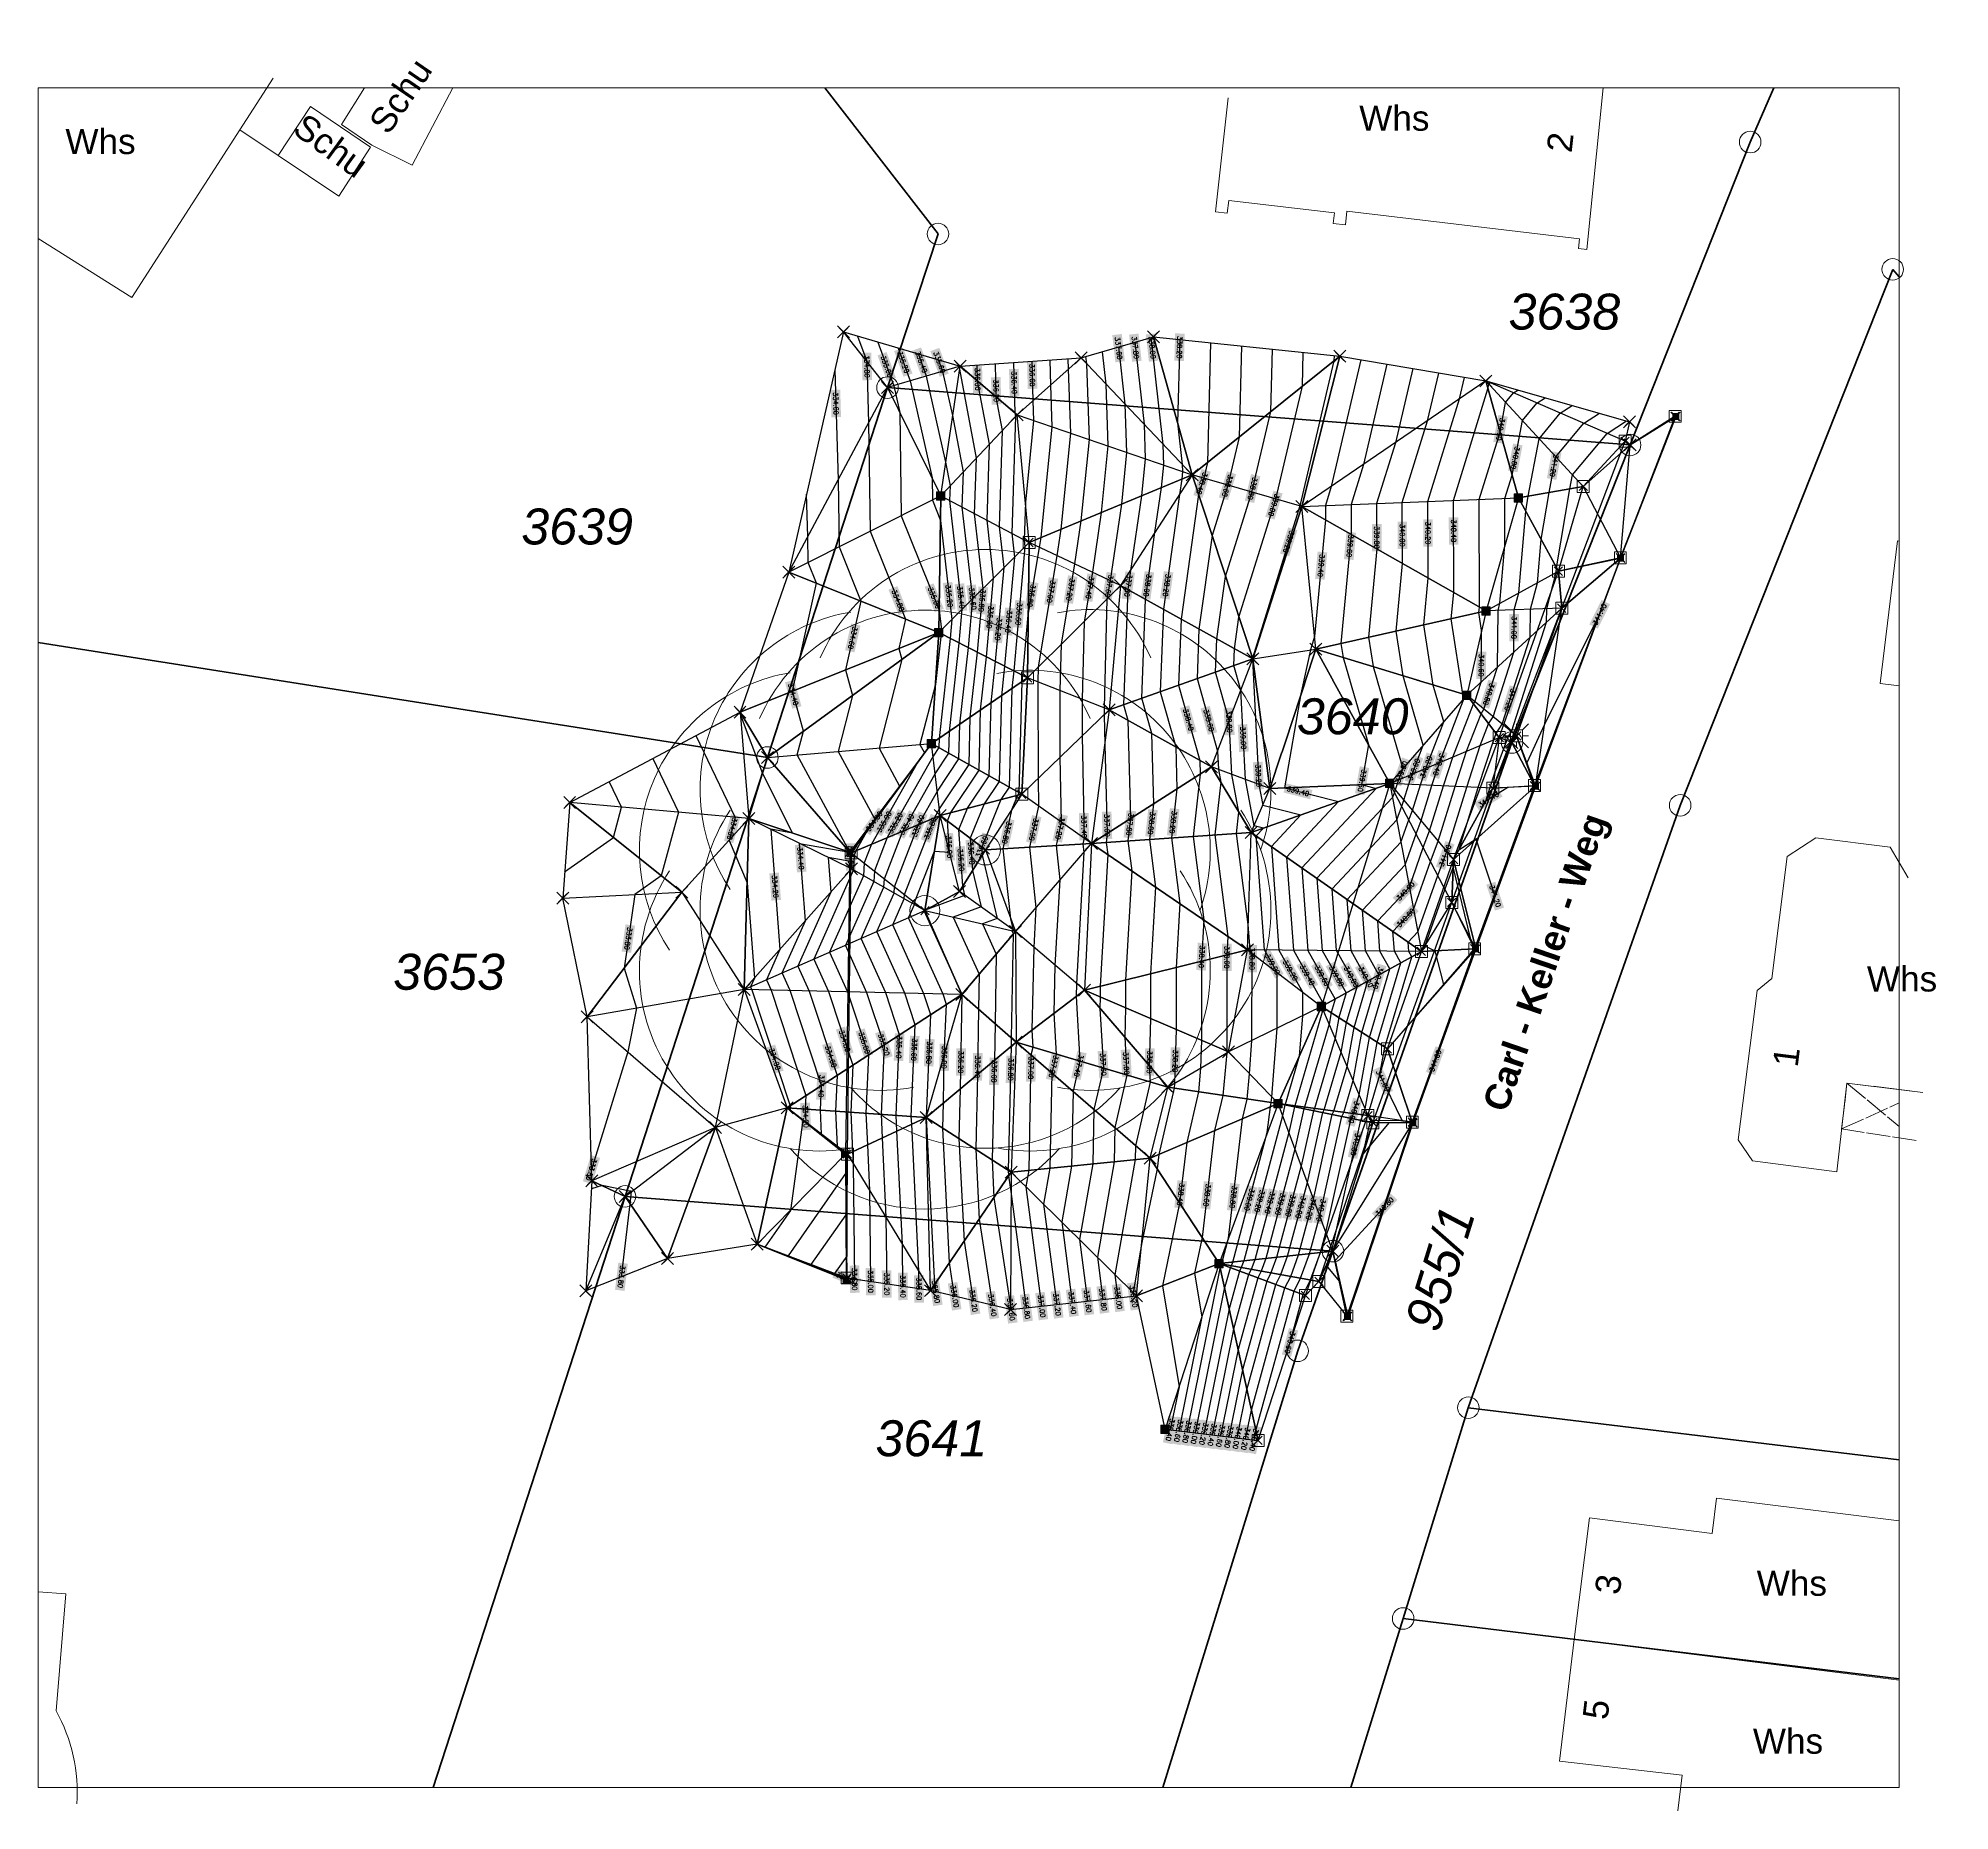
# Model space of a CAD drawing. Header units: metres. Extents: x 0 to 79.8, y -71.9 to 2.1.
import ezdxf
from ezdxf.enums import TextEntityAlignment as Align

# ---------------------------------------------------------------- set-up
doc = ezdxf.new("R2010")
doc.units = ezdxf.units.M
for name, pattern in [('1600.2028', [0]), ('1600.2031', [1.5, 1, 0, 0, -0.5]), ('1600.2505', [0]), ('1600.2507', [0]), ('1600.2515', [0]), ('AUSGEZOGEN', [0])]:
    doc.linetypes.add(name, pattern=pattern)
doc.layers.get('0').update_dxf_attribs({"color": 1, "linetype": 'CONTINUOUS'})
for name, color, linetype in [('$BRUCH', 7, 'CONTINUOUS'), ('$P_INF_FL', 7, 'AUSGEZOGEN'), ('$P_INF_H', 7, 'AUSGEZOGEN'), ('$P_INF_NR', 7, 'AUSGEZOGEN'), ('$P_INF_X', 7, 'AUSGEZOGEN'), ('$PKT_0', 7, 'CONTINUOUS'), ('DGM', 7, 'CONTINUOUS'), ('DGM_HOEHEN', 34, 'CONTINUOUS'), ('DGM_HOEHEN_Haupt', 24, 'CONTINUOUS'), ('DGM_HOEHEN_TEXT', 7, 'CONTINUOUS')]:
    doc.layers.add(name, color=color, linetype=linetype)
for name, color, linetype, lineweight in [('aussparen', 1, 'CONTINUOUS', 18), ('Böschung OK', 7, 'CONTINUOUS', 18), ('Böschung UK', 7, 'CONTINUOUS', 18), ('Flurstücke_Grenzpunkte', 255, 'CONTINUOUS', 0), ('Gebäude', 255, 'CONTINUOUS', 0), ('Geländepunkt', 7, 'CONTINUOUS', 18), ('Lagebezeichnungen', 255, 'CONTINUOUS', 0), ('Lampe', 7, 'CONTINUOUS', 18), ('Laubbaum 25m', 7, 'CONTINUOUS', 18), ('Mauer OK', 7, 'CONTINUOUS', 18), ('Mauer UK', 7, 'CONTINUOUS', 18), ('Migrationsobjekte', 7, 'CONTINUOUS', 18), ('Stellkante OK', 7, 'CONTINUOUS', 18), ('Stellkante UK', 7, 'CONTINUOUS', 18), ('Verkehr', 255, 'CONTINUOUS', 0)]:
    doc.layers.add(name, color=color, linetype=linetype, lineweight=lineweight)
doc.styles.add('Flurstücksnummer - K 10 700', font='Arial Italic.ttf')
doc.styles.add('Flurstücksnummer_ Schrägstrich - K 10 700', font='Arial Italic.ttf')
doc.styles.add('Gebäudefunktion (nur BW)', font='Arial.ttf')
doc.styles.add('Name - Bauwerken u. Einrichtungen - F 10', font='Arial Bold.ttf')
doc.styles.add('SIMPLEX', font='SIMPLEX')
doc.styles.add('Sonstiger Text_ Bezeichnung - N 7 380', font='Arial.ttf')

# ---------------------------------------------------------------- blocks, each defined once
blk = doc.blocks.new('Grenzpunkt mit Abmarkung (Marke)')
at = {"color": 0, "lineweight": -2}
blk.add_circle((0, 0), 0.5, dxfattribs=at)
blk = doc.blocks.new('34')
at = {"color": 0, "lineweight": -2}
for p, q in [((-0.5, 0.5), (0.5, -0.5)), ((-0.5, -0.5), (0.5, 0.5))]:
    blk.add_line(p, q, dxfattribs=at)
blk = doc.blocks.new('71', base_point=(0.019231, 0))
at = {"color": 0, "lineweight": -2}
for p, q in [((-0.497863, 0.5), (-0.497863, -0.5)), ((-0.497863, 0.5), (0.497863, 0.5)), ((-0.480769, -0.5), (-0.480769, 0.5)), ((-0.459402, -0.5), (-0.459402, 0.5)), ((-0.438034, -0.5), (-0.438034, 0.5)), ((-0.42094, -0.5), (-0.42094, 0.5)), ((-0.399573, -0.5), (-0.399573, 0.5)), ((-0.378205, -0.5), (-0.378205, 0.5)), ((-0.361111, -0.5), (-0.361111, 0.5)), ((-0.339744, -0.5), (-0.339744, 0.5)), ((-0.318376, -0.5), (-0.318376, 0.5)), ((-0.301282, -0.5), (-0.301282, 0.5)), ((-0.279915, -0.5), (-0.279915, 0.5)), ((-0.258547, -0.5), (-0.258547, 0.5)), ((-0.241453, -0.5), (-0.241453, 0.5)), ((-0.220085, -0.5), (-0.220085, 0.5)), ((-0.198718, -0.5), (-0.198718, 0.5)), ((-0.181624, -0.5), (-0.181624, 0.5)), ((-0.160256, -0.5), (-0.160256, 0.5)), ((-0.138889, -0.5), (-0.138889, 0.5)), ((-0.121795, -0.5), (-0.121795, 0.5)), ((-0.100428, -0.5), (-0.100428, 0.5)), ((-0.07906, -0.5), (-0.07906, 0.5)), ((-0.061966, -0.5), (-0.061966, 0.5)), ((-0.040599, -0.5), (-0.040599, 0.5)), ((-0.019231, -0.5), (-0.019231, 0.5)), ((-0.002137, -0.5), (-0.002137, 0.5)), ((0.019231, -0.5), (0.019231, 0.5)), ((0.040599, -0.5), (0.040599, 0.5)), ((0.057693, -0.5), (0.057693, 0.5)), ((0.07906, -0.5), (0.07906, 0.5)), ((0.100428, -0.5), (0.100428, 0.5)), ((0.117522, -0.5), (0.117522, 0.5)), ((0.138889, -0.5), (0.138889, 0.5)), ((0.160256, -0.5), (0.160256, 0.5)), ((0.177351, -0.5), (0.177351, 0.5)), ((0.198718, -0.5), (0.198718, 0.5)), ((0.220085, -0.5), (0.220085, 0.5)), ((0.237179, -0.5), (0.237179, 0.5)), ((0.258547, -0.5), (0.258547, 0.5)), ((0.279915, -0.5), (0.279915, 0.5)), ((0.297009, -0.5), (0.297009, 0.5)), ((0.318376, -0.5), (0.318376, 0.5)), ((0.339744, -0.5), (0.339744, 0.5)), ((0.356838, -0.5), (0.356838, 0.5)), ((0.378205, -0.5), (0.378205, 0.5)), ((0.399573, -0.5), (0.399573, 0.5)), ((0.416666, -0.5), (0.416666, 0.5)), ((0.438034, -0.5), (0.438034, 0.5)), ((0.459402, -0.5), (0.459402, 0.5)), ((0.476495, -0.5), (0.476495, 0.5)), ((0.497863, 0.5), (0.497863, -0.5)), ((0.497863, -0.5), (-0.497863, -0.5))]:
    blk.add_line(p, q, dxfattribs=at)
blk = doc.blocks.new('139', base_point=(0, -0.001756))
at = {"color": 0, "lineweight": -2}
for centre, radius, start, end in [((0, 0.198947), 0.301054, 23.556964, 156.444075), ((-0.175614, 0.098595), 0.301054, 99.378072, 213.597998), ((0.175614, 0.098595), 0.301054, 340.504019, 100.603046), ((-0.175615, -0.102107), 0.301054, 146.376033, 280.600999), ((0.175615, -0.102107), 0.301054, 259.398891, 33.623991), ((0, -0.001756), 0.025088, 90.001142, 179.997716), ((0, -0.001756), 0.025088, 0.002284, 89.998858), ((0, -0.001756), 0.025088, 180.001142, 269.998858), ((0, -0.001756), 0.025088, 270.001142, 359.998858), ((0, -0.198946), 0.301054, 221.698008, 318.301992)]:
    blk.add_arc(centre, radius, start, end, dxfattribs=at)
blk = doc.blocks.new('146')
at = {"color": 0, "lineweight": -2}
for p, q in [((-0.5, -0.5), (-0.5, 0.5)), ((-0.5, 0.5), (0.5, 0.5)), ((0.5, 0.5), (0.5, -0.5)), ((0.5, -0.5), (-0.5, -0.5))]:
    blk.add_line(p, q, dxfattribs=at)
blk = doc.blocks.new('147', base_point=(0.019231, 0))
at = {"color": 0, "lineweight": -2}
for p, q in [((-0.497863, -0.5), (-0.497863, 0.5)), ((-0.497863, 0.5), (0.497863, 0.5)), ((-0.480769, -0.5), (-0.480769, 0.5)), ((-0.459402, -0.5), (-0.459402, 0.5)), ((-0.438034, -0.5), (-0.438034, 0.5)), ((-0.42094, -0.5), (-0.42094, 0.5)), ((-0.399573, -0.5), (-0.399573, 0.5)), ((-0.378205, -0.5), (-0.378205, 0.5)), ((-0.361111, -0.5), (-0.361111, 0.5)), ((-0.339744, -0.5), (-0.339744, 0.5)), ((-0.318376, -0.5), (-0.318376, 0.5)), ((-0.301282, -0.5), (-0.301282, 0.5)), ((-0.279915, -0.5), (-0.279915, 0.5)), ((-0.258547, -0.5), (-0.258547, 0.5)), ((-0.241453, -0.5), (-0.241453, 0.5)), ((-0.220085, -0.5), (-0.220085, 0.5)), ((-0.198718, -0.5), (-0.198718, 0.5)), ((-0.181624, -0.5), (-0.181624, 0.5)), ((-0.160256, -0.5), (-0.160256, 0.5)), ((-0.138889, -0.5), (-0.138889, 0.5)), ((-0.121795, -0.5), (-0.121795, 0.5)), ((-0.100428, -0.5), (-0.100428, 0.5)), ((-0.07906, -0.5), (-0.07906, 0.5)), ((-0.061966, -0.5), (-0.061966, 0.5)), ((-0.040599, -0.5), (-0.040599, 0.5)), ((-0.019231, -0.5), (-0.019231, 0.5)), ((-0.002137, -0.5), (-0.002137, 0.5)), ((0.019231, -0.5), (0.019231, 0.5)), ((0.040599, -0.5), (0.040599, 0.5)), ((0.057693, -0.5), (0.057693, 0.5)), ((0.07906, -0.5), (0.07906, 0.5)), ((0.100428, -0.5), (0.100428, 0.5)), ((0.117522, -0.5), (0.117522, 0.5)), ((0.138889, -0.5), (0.138889, 0.5)), ((0.160256, -0.5), (0.160256, 0.5)), ((0.177351, -0.5), (0.177351, 0.5)), ((0.198718, -0.5), (0.198718, 0.5)), ((0.220085, -0.5), (0.220085, 0.5)), ((0.237179, -0.5), (0.237179, 0.5)), ((0.258547, -0.5), (0.258547, 0.5)), ((0.279915, -0.5), (0.279915, 0.5)), ((0.297009, -0.5), (0.297009, 0.5)), ((0.318376, -0.5), (0.318376, 0.5)), ((0.339744, -0.5), (0.339744, 0.5)), ((0.356838, -0.5), (0.356838, 0.5)), ((0.378205, -0.5), (0.378205, 0.5)), ((0.399573, -0.5), (0.399573, 0.5)), ((0.416666, -0.5), (0.416666, 0.5)), ((0.438034, -0.5), (0.438034, 0.5)), ((0.459402, -0.5), (0.459402, 0.5)), ((0.476495, -0.5), (0.476495, 0.5)), ((0.497863, 0.5), (0.497863, -0.5)), ((0.497863, -0.5), (-0.497863, -0.5))]:
    blk.add_line(p, q, dxfattribs=at)
blk = doc.blocks.new('70')
at = {"color": 0, "lineweight": -2}
for p, q in [((-0.5, -0.5), (-0.5, 0.5)), ((-0.5, 0.5), (0.5, 0.5)), ((0.5, 0.5), (0.5, -0.5)), ((0.5, -0.5), (-0.5, -0.5))]:
    blk.add_line(p, q, dxfattribs=at)
blk = doc.blocks.new('138')
at = {"color": 0, "lineweight": -2}
for p, q in [((-0.25, 0.25), (-0.5, 0.5)), ((-0.25, 0), (-0.5, 0)), ((-0.25, -0.25), (-0.25, 0.25)), ((-0.25, 0.25), (0.25, 0.25)), ((0, 0.25), (0, 0.5)), ((0.25, 0.25), (0.5, 0.5)), ((0.25, 0.25), (0.25, -0.25)), ((0.25, 0), (0.5, 0)), ((-0.25, -0.25), (-0.5, -0.5)), ((0.25, -0.25), (-0.25, -0.25)), ((0, -0.25), (0, -0.5)), ((0.25, -0.25), (0.5, -0.5))]:
    blk.add_line(p, q, dxfattribs=at)
blk = doc.blocks.new('PKT_0')
for p, q in [((-0.35, -0.35), (0.35, 0.35)), ((0.35, -0.35), (-0.35, 0.35))]:
    blk.add_line(p, q)
at = {"layer": '$P_INF_FL'}
blk.add_attdef('CODE', text='', height=0.8, dxfattribs=at).set_placement((0, 1.7), align=Align.CENTER)
at = {"layer": '$P_INF_H'}
blk.add_attdef('H', text='', height=0.8, dxfattribs=at).set_placement((0, -1.4), align=Align.CENTER)
at = {"layer": '$P_INF_NR'}
blk.add_attdef('NR', text='', height=0.8, dxfattribs=at).set_placement((0, 0.7), align=Align.CENTER)
at = {"layer": '$P_INF_X'}
blk.add_attdef('X', text='', height=0.8, dxfattribs=at).set_placement((-0.9, -0.4), align=Align.RIGHT)
blk.add_attdef('Y', (0.7, -0.4), '', height=0.8, dxfattribs=at)

msp = doc.modelspace()

# ---------------------------------------------------------------- linework, layer by layer
at = {"layer": '$BRUCH', "linetype": 'ByBlock', "elevation": 0.042}
for points in [[(37.687, -17.034), (37.599, -22.74), (37.299, -27.374)], [(41.06, -29.486), (41.3, -24.63), (41.368, -18.98)]]:
    msp.add_lwpolyline(points, dxfattribs=at)
msp.add_lwpolyline([(33.735, -49.757), (33.765, -49.686), (33.781, -44.51), (33.945, -31.931), (33.882, -31.913), (33.698, -44.516)], close=True, dxfattribs=at)
at = {"layer": 'DGM', "color": 0, "linetype": 'ByBlock'}
for points in [[(33.618, -10.187, 0.912), (31.331, -20.213, 0.526), (35.455, -12.512, 1.175)], [(33.618, -10.187, 0.912), (38.488, -11.624, 2.063), (35.455, -12.512, 1.175)], [(43.539, -11.275, 3.392), (46.555, -10.388, 4.28), (48.17, -16.154, 4.554)], [(46.555, -10.388, 4.28), (54.334, -11.203, 5.487), (48.17, -16.154, 4.554)], [(38.488, -11.624, 2.063), (35.455, -12.512, 1.175), (37.687, -17.034, 1.506)], [(38.488, -11.624, 2.063), (40.87, -13.65, 2.676), (37.687, -17.034, 1.506)], [(38.488, -11.624, 2.063), (43.539, -11.275, 3.392), (40.87, -13.65, 2.676)], [(43.539, -11.275, 3.392), (40.87, -13.65, 2.676), (48.17, -16.154, 4.554)], [(54.334, -11.203, 5.487), (52.76, -17.479, 5.468), (48.17, -16.154, 4.554)], [(31.331, -20.213, 0.526), (35.455, -12.512, 1.175), (37.687, -17.034, 1.506)], [(60.433, -12.237, 6.614), (52.76, -17.479, 5.468), (61.795, -17.119, 7.157)], [(60.433, -12.237, 6.614), (61.795, -17.119, 7.157), (64.504, -16.64, 7.779)], [(66.248, -14.754, 7.805), (60.433, -12.237, 6.614), (66.433, -13.939, 7.673)], [(66.248, -14.754, 7.805), (60.433, -12.237, 6.614), (64.504, -16.64, 7.779)], [(40.87, -13.65, 2.676), (37.687, -17.034, 1.506), (41.368, -18.98, 2.932)], [(40.87, -13.65, 2.676), (48.17, -16.154, 4.554), (41.368, -18.98, 2.932)], [(68.367, -13.719, 7.642), (66.06, -19.633, 7.683), (66.051, -19.618, 7.805)], [(68.367, -13.719, 7.642), (66.051, -19.618, 7.805), (66.458, -14.907, 7.807)], [(68.367, -13.719, 7.642), (68.335, -13.712, 7.779), (66.458, -14.907, 7.807)], [(66.248, -14.754, 7.805), (66.458, -14.907, 7.807), (64.504, -16.64, 7.779)], [(66.051, -19.618, 7.805), (66.458, -14.907, 7.807), (64.504, -16.64, 7.779)], [(48.17, -16.154, 4.554), (45.189, -20.776, 3.971), (41.368, -18.98, 2.932)], [(50.702, -23.837, 5.455), (48.17, -16.154, 4.554), (45.189, -20.776, 3.971)], [(50.702, -23.837, 5.455), (52.76, -17.479, 5.468), (48.17, -16.154, 4.554)], [(61.795, -17.119, 7.157), (63.465, -20.177, 7.674), (64.504, -16.64, 7.779)], [(66.051, -19.618, 7.805), (63.465, -20.177, 7.674), (64.504, -16.64, 7.779)], [(31.331, -20.213, 0.526), (37.599, -22.74, 1.201), (37.687, -17.034, 1.506)], [(37.599, -22.74, 1.201), (37.687, -17.034, 1.506), (41.368, -18.98, 2.932)], [(50.702, -23.837, 5.455), (53.336, -23.432, 5.669), (52.76, -17.479, 5.468)], [(52.76, -17.479, 5.468), (61.795, -17.119, 7.157), (60.446, -21.837, 6.903)], [(53.336, -23.432, 5.669), (52.76, -17.479, 5.468), (60.446, -21.837, 6.903)], [(61.795, -17.119, 7.157), (60.446, -21.837, 6.903), (63.465, -20.177, 7.674)], [(37.599, -22.74, 1.201), (41.368, -18.98, 2.932), (41.3, -24.63, 3.154)], [(45.189, -20.776, 3.971), (41.368, -18.98, 2.932), (41.3, -24.63, 3.154)], [(66.06, -19.633, 7.683), (66.051, -19.618, 7.805), (63.465, -20.177, 7.674)], [(66.06, -19.633, 7.683), (63.607, -21.72, 7.836), (63.465, -20.177, 7.674)], [(31.331, -20.213, 0.526), (29.298, -26.066, 0.454), (37.599, -22.74, 1.201)], [(63.607, -21.72, 7.836), (60.446, -21.837, 6.903), (63.465, -20.177, 7.674)], [(45.189, -20.776, 3.971), (44.716, -25.966, 3.898), (41.3, -24.63, 3.154)], [(50.702, -23.837, 5.455), (45.189, -20.776, 3.971), (44.716, -25.966, 3.898)], [(63.607, -21.72, 7.836), (61.72, -27.053, 7.763), (59.638, -25.36, 6.676)], [(63.607, -21.72, 7.836), (60.446, -21.837, 6.903), (59.638, -25.36, 6.676)], [(29.298, -26.066, 0.454), (30.442, -27.956, 0.505), (37.599, -22.74, 1.201)], [(30.442, -27.956, 0.505), (37.299, -27.374, 1.308), (37.599, -22.74, 1.201)], [(37.299, -27.374, 1.308), (37.599, -22.74, 1.201), (41.3, -24.63, 3.154)], [(48.979, -28.346, 4.748), (50.702, -23.837, 5.455), (44.716, -25.966, 3.898)], [(37.299, -27.374, 1.308), (41.3, -24.63, 3.154), (41.06, -29.486, 3.099)], [(44.716, -25.966, 3.898), (41.3, -24.63, 3.154), (41.06, -29.486, 3.099)], [(61.72, -27.053, 7.763), (59.638, -25.36, 6.676), (60.998, -27.126, 7.531)], [(29.298, -26.066, 0.454), (29.67, -30.507, 0.299), (22.187, -29.831, -0.332)], [(29.298, -26.066, 0.454), (29.67, -30.507, 0.299), (30.442, -27.956, 0.505)], [(44.716, -25.966, 3.898), (43.976, -31.541, 3.716), (41.06, -29.486, 3.099)], [(48.979, -28.346, 4.748), (44.716, -25.966, 3.898), (43.976, -31.541, 3.716)], [(61.72, -27.053, 7.763), (61.526, -27.331, 7.736), (60.998, -27.126, 7.531)], [(33.882, -31.913, 0.651), (30.442, -27.956, 0.505), (37.299, -27.374, 1.308)], [(33.882, -31.913, 0.651), (33.945, -31.931, 0.992), (37.299, -27.374, 1.308)], [(33.945, -31.931, 0.992), (37.657, -30.372, 2.126), (37.299, -27.374, 1.308)], [(37.657, -30.372, 2.126), (37.299, -27.374, 1.308), (41.06, -29.486, 3.099)], [(33.882, -31.913, 0.651), (29.67, -30.507, 0.299), (30.442, -27.956, 0.505)], [(50.645, -31.082, 5.187), (48.979, -28.346, 4.748), (43.976, -31.541, 3.716)], [(50.645, -31.082, 5.187), (51.416, -29.245, 5.613), (48.979, -28.346, 4.748)], [(39.546, -31.816, 2.917), (37.657, -30.372, 2.126), (41.06, -29.486, 3.099)], [(39.546, -31.816, 2.917), (43.976, -31.541, 3.716), (41.06, -29.486, 3.099)], [(50.645, -31.082, 5.187), (51.416, -29.245, 5.613), (56.432, -29.038, 5.925)], [(50.645, -31.082, 5.187), (56.432, -29.038, 5.925), (57.745, -36.053, 7.426)], [(59.012, -34.004, 7.641), (56.432, -29.038, 5.925), (59.09, -32.219, 7.412)], [(59.012, -34.004, 7.641), (56.432, -29.038, 5.925), (57.745, -36.053, 7.426)], [(22.187, -29.831, -0.332), (21.898, -33.825, -0.08), (26.872, -33.577, 0.137)], [(29.67, -30.507, 0.299), (22.187, -29.831, -0.332), (26.872, -33.577, 0.137)], [(29.67, -30.507, 0.299), (26.872, -33.577, 0.137), (29.478, -37.641, 0.171)], [(33.956, -32.602, 1.013), (29.67, -30.507, 0.299), (29.478, -37.641, 0.171)], [(33.882, -31.913, 0.651), (33.956, -32.602, 1.013), (29.67, -30.507, 0.299)], [(33.945, -31.931, 0.992), (37.016, -34.349, 2.458), (37.657, -30.372, 2.126)], [(37.016, -34.349, 2.458), (38.467, -33.545, 2.385), (37.657, -30.372, 2.126)], [(39.546, -31.816, 2.917), (38.467, -33.545, 2.385), (37.657, -30.372, 2.126)], [(50.484, -35.981, 5.014), (50.645, -31.082, 5.187), (43.976, -31.541, 3.716)], [(50.484, -35.981, 5.014), (50.645, -31.082, 5.187), (57.745, -36.053, 7.426)], [(33.882, -31.913, 0.651), (33.945, -31.931, 0.992), (33.956, -32.602, 1.013)], [(39.546, -31.816, 2.917), (40.8, -35.219, 3.076), (38.467, -33.545, 2.385)], [(39.546, -31.816, 2.917), (40.8, -35.219, 3.076), (43.976, -31.541, 3.716)], [(40.8, -35.219, 3.076), (43.976, -31.541, 3.716), (43.676, -37.673, 3.725)], [(50.484, -35.981, 5.014), (43.976, -31.541, 3.716), (43.676, -37.673, 3.725)], [(37.016, -34.349, 2.458), (33.956, -32.602, 1.013), (29.478, -37.641, 0.171)], [(33.945, -31.931, 0.992), (37.016, -34.349, 2.458), (33.956, -32.602, 1.013)], [(21.898, -33.825, -0.08), (26.872, -33.577, 0.137), (22.915, -38.78, -0.004)], [(26.872, -33.577, 0.137), (29.478, -37.641, 0.171), (22.915, -38.78, -0.004)], [(37.016, -34.349, 2.458), (40.8, -35.219, 3.076), (38.467, -33.545, 2.385)], [(37.016, -34.349, 2.458), (38.561, -37.855, 2.448), (29.478, -37.641, 0.171)], [(37.016, -34.349, 2.458), (40.8, -35.219, 3.076), (38.561, -37.855, 2.448)], [(40.8, -35.219, 3.076), (40.834, -39.835, 3.109), (38.561, -37.855, 2.448)], [(40.8, -35.219, 3.076), (40.834, -39.835, 3.109), (43.676, -37.673, 3.725)], [(49.687, -40.245, 4.864), (50.484, -35.981, 5.014), (43.676, -37.673, 3.725)], [(49.687, -40.245, 4.864), (50.484, -35.981, 5.014), (53.577, -38.35, 5.603)], [(50.484, -35.981, 5.014), (53.577, -38.35, 5.603), (57.745, -36.053, 7.426)], [(53.577, -38.35, 5.603), (56.325, -40.12, 7.316), (57.745, -36.053, 7.426)], [(29.478, -37.641, 0.171), (22.915, -38.78, -0.004), (28.275, -43.401, 0.17)], [(29.478, -37.641, 0.171), (31.269, -42.575, 0.212), (28.275, -43.401, 0.17)], [(38.561, -37.855, 2.448), (29.478, -37.641, 0.171), (31.269, -42.575, 0.212)], [(37.073, -42.982, 2.048), (38.561, -37.855, 2.448), (31.269, -42.575, 0.212)], [(40.834, -39.835, 3.109), (37.073, -42.982, 2.048), (38.561, -37.855, 2.448)], [(40.834, -39.835, 3.109), (47.157, -41.724, 4.399), (43.676, -37.673, 3.725)], [(47.157, -41.724, 4.399), (49.687, -40.245, 4.864), (43.676, -37.673, 3.725)], [(22.915, -38.78, -0.004), (28.275, -43.401, 0.17), (23.112, -45.624, 0.055)], [(49.687, -40.245, 4.864), (51.759, -42.404, 5.306), (53.577, -38.35, 5.603)], [(51.759, -42.404, 5.306), (53.577, -38.35, 5.603), (55.513, -42.905, 7.147)], [(53.577, -38.35, 5.603), (55.513, -42.905, 7.147), (56.325, -40.12, 7.316)], [(40.834, -39.835, 3.109), (40.625, -45.262, 3.085), (37.073, -42.982, 2.048)], [(40.834, -39.835, 3.109), (40.625, -45.262, 3.085), (46.421, -44.684, 4.388)], [(40.834, -39.835, 3.109), (46.421, -44.684, 4.388), (47.157, -41.724, 4.399)], [(47.157, -41.724, 4.399), (49.687, -40.245, 4.864), (51.759, -42.404, 5.306)], [(57.367, -43.176, 7.282), (55.513, -42.905, 7.147), (56.325, -40.12, 7.316)], [(46.421, -44.684, 4.388), (47.157, -41.724, 4.399), (51.759, -42.404, 5.306)], [(31.269, -42.575, 0.212), (28.275, -43.401, 0.17), (30.019, -48.278, 0.187)], [(33.698, -44.516, 0.357), (31.269, -42.575, 0.212), (30.019, -48.278, 0.187)], [(33.781, -44.51, 0.981), (37.073, -42.982, 2.048), (31.269, -42.575, 0.212)], [(33.698, -44.516, 0.357), (33.781, -44.51, 0.981), (31.269, -42.575, 0.212)], [(33.781, -44.51, 0.981), (37.257, -50.214, 1.996), (37.073, -42.982, 2.048)], [(40.625, -45.262, 3.085), (37.257, -50.214, 1.996), (37.073, -42.982, 2.048)], [(46.421, -44.684, 4.388), (51.759, -42.404, 5.306), (49.3, -49.085, 5.003)], [(54.052, -48.567, 7.076), (51.759, -42.404, 5.306), (49.3, -49.085, 5.003)], [(55.722, -43.204, 7.307), (51.759, -42.404, 5.306), (55.513, -42.905, 7.147)], [(55.722, -43.204, 7.307), (57.367, -43.176, 7.282), (55.513, -42.905, 7.147)], [(28.275, -43.401, 0.17), (23.112, -45.624, 0.055), (24.498, -46.28, 0.042)], [(28.275, -43.401, 0.17), (26.275, -48.873, 0.117), (24.498, -46.28, 0.042)], [(28.275, -43.401, 0.17), (30.019, -48.278, 0.187), (26.275, -48.873, 0.117)], [(57.391, -43.21, 7.167), (55.722, -43.204, 7.307), (57.367, -43.176, 7.282)], [(33.698, -44.516, 0.357), (33.765, -49.686, 0.957), (30.019, -48.278, 0.187)], [(33.698, -44.516, 0.357), (33.765, -49.686, 0.957), (33.781, -44.51, 0.981)], [(33.765, -49.686, 0.957), (33.781, -44.51, 0.981), (37.257, -50.214, 1.996)], [(40.625, -45.262, 3.085), (45.857, -50.435, 4.491), (46.421, -44.684, 4.388)], [(45.857, -50.435, 4.491), (46.421, -44.684, 4.388), (49.3, -49.085, 5.003)], [(40.625, -45.262, 3.085), (40.596, -51, 2.845), (37.257, -50.214, 1.996)], [(40.625, -45.262, 3.085), (40.596, -51, 2.845), (45.857, -50.435, 4.491)], [(23.112, -45.624, 0.055), (22.858, -50.222), (24.498, -46.28, 0.042)], [(26.275, -48.873, 0.117), (22.858, -50.222), (24.498, -46.28, 0.042)], [(33.735, -49.757, 0.333), (33.765, -49.686, 0.957), (30.019, -48.278, 0.187)], [(53.469, -49.829, 7.023), (54.052, -48.567, 7.076), (49.3, -49.085, 5.003)], [(53.469, -49.829, 7.023), (54.635, -51.279, 7.022), (54.052, -48.567, 7.076)], [(54.668, -51.292, 6.899), (54.635, -51.279, 7.022), (54.052, -48.567, 7.076)], [(45.857, -50.435, 4.491), (49.3, -49.085, 5.003), (47.052, -55.999, 4.53)], [(49.3, -49.085, 5.003), (47.052, -55.999, 4.53), (50.929, -56.464, 6.749)], [(49.3, -49.085, 5.003), (50.929, -56.464, 6.749), (52.902, -50.415, 6.9)], [(53.469, -49.829, 7.023), (49.3, -49.085, 5.003), (52.902, -50.415, 6.9)]]:
    msp.add_3dface(points, dxfattribs=at)
at = {"layer": 'DGM_HOEHEN', "color": 44, "linetype": 'ByBlock'}
for points, elevation in [([(34.206, -10.36), (34.589, -11.415), (34.667, -13.983), (34.736, -18.51), (36.206, -22.179), (35.932, -23.408), (36.056, -23.864), (35.105, -27.56), (35.963, -29.149), (34.572, -31.08), (34.139, -31.849), (34.069, -32.028), (34.037, -32.648), (32.378, -36.375), (32.989, -37.724), (34.005, -40.804), (33.921, -42.761), (33.997, -44.41), (34.021, -44.904), (34.081, -49.734)], 1.051), ([(35.899, -10.86), (36.398, -12.236), (37.316, -16.283), (37.33, -17.213), (37.671, -18.063), (38.143, -22.197), (38.072, -22.982), (37.609, -27.161), (37.599, -27.542), (37.362, -27.898), (35.448, -31.3), (34.907, -32.688), (34.884, -33.131), (33.697, -35.799), (34.584, -37.762), (35.31, -39.96), (35.185, -42.85), (35.231, -43.837), (35.391, -47.151), (35.425, -49.937)], 1.451), ([(36.098, -50.039), (36.076, -48.275), (35.848, -43.55), (35.818, -42.894), (35.962, -39.538), (35.382, -37.78), (34.356, -35.511), (35.307, -33.373), (35.326, -33.018), (36.103, -31.025), (37.449, -28.631), (38.019, -27.778), (38.043, -26.864), (38.451, -23.176), (38.579, -21.763), (38.061, -17.232), (38.081, -16.615), (37.895, -15.626), (37.081, -12.036), (36.745, -11.109)], 1.651), ([(44.418, -11.017), (44.571, -12.363), (44.66, -14.95), (44.383, -17.727), (44.012, -20.223), (43.666, -22.286), (43.582, -25.523), (43.586, -27.054), (43.669, -31.325), (43.616, -31.564), (43.654, -31.915), (43.348, -37.393), (43.335, -37.933), (43.491, -40.629), (43.202, -41.89), (43.143, -45.011), (42.731, -47.345), (43.172, -50.723)], 3.651), ([(45.098, -10.817), (45.368, -13.202), (45.437, -15.216), (45.222, -17.378), (44.748, -20.568), (44.618, -21.342), (44.5, -25.882), (44.501, -26.174), (44.525, -27.406), (44.631, -31.123), (44.588, -31.499), (44.653, -32.003), (44.341, -37.508), (44.341, -37.958), (44.327, -38.431), (44.471, -40.922), (44.075, -42.648), (44.032, -44.922), (43.475, -48.08), (43.811, -50.655)], 3.851), ([(45.777, -10.617), (46.165, -14.042), (46.215, -15.483), (46.061, -17.03), (45.598, -20.142), (45.486, -20.941), (45.304, -25.757), (45.483, -26.395), (45.6, -30.504), (45.495, -31.437), (45.656, -32.687), (45.398, -37.245), (45.396, -38.409), (45.36, -39.633), (45.452, -41.215), (44.949, -43.407), (44.922, -44.834), (44.219, -48.816), (44.45, -50.586)], 4.051), ([(45.09, -50.517), (44.964, -49.552), (45.812, -44.745), (45.823, -44.165), (46.432, -41.508), (46.393, -40.835), (46.452, -38.861), (46.454, -36.983), (46.659, -33.371), (46.402, -31.374), (46.57, -29.885), (46.486, -26.955), (46.073, -25.484), (46.229, -21.353), (46.621, -18.556), (46.899, -16.682), (46.992, -15.75), (46.962, -14.882), (46.457, -10.417)], 4.251), ([(47.657, -10.504), (47.563, -13.986), (47.759, -15.721), (47.769, -16.016), (47.738, -16.333), (47.643, -16.97), (46.972, -21.766), (46.842, -25.21), (47.489, -27.515), (47.539, -29.266), (47.308, -31.312), (47.661, -34.055), (47.51, -36.72), (47.507, -39.313), (47.44, -41.559), (47.421, -41.763), (46.787, -44.528), (46.716, -45.135), (46.076, -48.202), (45.708, -50.288), (45.729, -50.449)], 4.451), ([(48.946, -10.639), (48.811, -15.639), (48.657, -16.294), (48.442, -16.981), (47.715, -22.178), (47.611, -24.936), (48.492, -28.074), (48.508, -28.646), (48.215, -31.249), (48.664, -34.739), (48.567, -36.458), (48.563, -39.764), (48.528, -40.923), (48.436, -41.913), (47.95, -44.031), (47.652, -46.566), (46.933, -50.013), (47.627, -54.231), (47.263, -56.025)], 4.651), ([(50.235, -10.774), (50.132, -14.578), (49.661, -16.584), (49.005, -18.686), (48.459, -22.591), (48.38, -24.663), (49.23, -27.689), (49.269, -28.453), (49.37, -28.988), (49.122, -31.187), (49.667, -35.423), (49.623, -36.195), (49.618, -40.216), (49.616, -40.287), (49.451, -42.063), (49.114, -43.534), (48.589, -47.998), (48.278, -49.486), (48.578, -51.307), (47.613, -56.067)], 4.851), ([(33.257, -11.771), (33.396, -16.357), (33.439, -19.159), (34.349, -21.43), (33.709, -24.298), (34, -25.363), (33.397, -27.705), (34.923, -30.531), (33.919, -31.923), (33.923, -32.293), (32.984, -32.127), (33.095, -33.571), (31.719, -36.662), (32.191, -37.705), (33.353, -41.226), (33.289, -42.717), (33.356, -44.183), (33.764, -44.512), (33.753, -48.773), (33.249, -49.492), (33.76, -49.698)], 0.851), ([(36.77, -50.14), (36.761, -49.399), (36.465, -43.264), (36.45, -42.938), (36.614, -39.116), (36.18, -37.799), (35.015, -35.223), (35.731, -33.615), (35.745, -33.348), (36.757, -30.75), (37.537, -29.364), (38.439, -28.014), (38.476, -26.567), (38.831, -23.369), (39.014, -21.328), (38.578, -17.505), (38.626, -16.036), (38.183, -13.683), (37.764, -11.836), (37.591, -11.359)], 1.851), ([(37.474, -50.265), (37.427, -49.964), (37.083, -42.988), (37.083, -42.973), (37.084, -42.943), (37.267, -38.693), (36.978, -37.818), (35.674, -34.935), (36.154, -33.857), (36.163, -33.677), (37.412, -30.475), (37.624, -30.097), (38.859, -28.25), (38.91, -26.27), (39.21, -23.563), (39.45, -20.894), (39.094, -17.778), (39.17, -15.458), (38.471, -11.74), (38.447, -11.636), (38.438, -11.609)], 2.051), ([(38.26, -50.45), (38.046, -49.054), (37.768, -43.428), (37.792, -42.38), (37.828, -40.38), (37.919, -38.271), (37.776, -37.837), (36.334, -34.647), (36.578, -34.099), (36.582, -34.007), (37.416, -31.869), (38.048, -31.903), (37.956, -30.6), (38.094, -30.258), (39.279, -28.486), (39.343, -25.972), (39.589, -23.756), (39.885, -20.459), (39.61, -18.051), (39.714, -14.879), (39.219, -12.245), (39.203, -11.575)], 2.251), ([(39.047, -50.635), (38.664, -48.145), (38.453, -43.868), (38.501, -41.787), (38.572, -37.864), (38.572, -37.843), (38.098, -36.803), (36.993, -34.359), (37.001, -34.34), (37.001, -34.337), (37.029, -34.265), (37.155, -34.272), (38.689, -33.705), (38.6, -33.33), (38.433, -30.965), (38.794, -30.076), (39.699, -28.722), (39.777, -25.675), (39.968, -23.95), (40.321, -20.025), (40.127, -18.323), (40.258, -14.301), (39.996, -12.906), (39.963, -11.522)], 2.451), ([(40.723, -11.47), (40.773, -13.567), (40.802, -13.722), (40.643, -18.596), (40.756, -19.59), (40.347, -24.144), (40.21, -25.378), (40.119, -28.958), (39.493, -29.894), (38.911, -31.33), (39.006, -32.68), (39.365, -34.189), (38.198, -34.621), (39.285, -37.003), (39.26, -38.463), (39.211, -41.194), (39.138, -44.308), (39.283, -47.236), (39.833, -50.82)], 2.651), ([(41.483, -11.417), (41.523, -13.069), (41.551, -13.883), (41.211, -17.293), (41.159, -18.869), (41.192, -19.156), (40.726, -24.337), (40.643, -25.081), (40.539, -29.194), (40.193, -29.712), (39.389, -31.695), (39.412, -32.03), (40.04, -34.674), (39.422, -34.902), (39.998, -36.163), (39.947, -39.063), (39.92, -40.6), (39.824, -44.748), (39.902, -46.326), (40.597, -50.857), (40.615, -50.998)], 2.851), ([(41.254, -50.929), (40.621, -46.075), (40.52, -45.417), (40.509, -45.187), (40.629, -40.007), (40.635, -39.662), (40.711, -35.324), (40.647, -35.184), (40.715, -35.158), (40.603, -34.684), (40.289, -31.77), (40.661, -30.1), (40.892, -29.53), (40.959, -29.429), (41.077, -24.784), (41.105, -24.531), (41.332, -22.009), (41.806, -19.185), (41.867, -18.772), (42.328, -14.15), (42.268, -12.406), (42.243, -11.365)], 3.051), ([(41.894, -50.861), (41.243, -45.873), (41.364, -45.189), (41.455, -40.374), (41.531, -40.043), (41.489, -39.337), (41.575, -35.881), (41.668, -34.213), (41.398, -31.701), (41.778, -29.992), (41.755, -28.816), (41.746, -24.805), (41.762, -24.173), (42.541, -19.531), (42.706, -18.424), (43.105, -14.416), (43.013, -11.743), (43.003, -11.312)], 3.251), ([(42.533, -50.792), (41.987, -46.609), (42.253, -45.1), (42.328, -41.132), (42.511, -40.336), (42.412, -38.635), (42.462, -36.637), (42.661, -33.064), (42.507, -31.632), (42.724, -30.659), (42.671, -27.935), (42.664, -25.164), (42.714, -23.229), (43.277, -19.877), (43.545, -18.075), (43.883, -14.683), (43.774, -11.523), (43.739, -11.216)], 3.451), ([(67.861, -15.017), (68.239, -14.045), (68.263, -13.784), (68.365, -13.719)], 7.651), ([(33.75, -49.721), (32.276, -49.126), (33.731, -47.05), (33.737, -44.514), (32.703, -43.68), (32.656, -42.672), (32.701, -41.649), (31.393, -37.687), (31.06, -36.95), (32.031, -34.768), (31.783, -31.54), (33.882, -31.913), (33.882, -31.913), (31.689, -27.85), (31.943, -26.862), (31.487, -25.189), (32.491, -20.681), (32.141, -19.808), (32.125, -18.73), (32.071, -16.966)], 0.651), ([(29.27, -26.08), (29.305, -26.152), (30.24, -28.625), (31.489, -31.114), (30.583, -30.953), (30.967, -35.966), (30.401, -37.238), (30.595, -37.668), (32.048, -42.071), (32.024, -42.628), (32.049, -43.177), (33.71, -44.516), (33.708, -45.326), (31.303, -48.761), (33.74, -49.744)], 0.451), ([(27.461, -27.038), (29.101, -30.456), (28.841, -31.417), (29.598, -33.183), (29.904, -37.163), (29.742, -37.526), (29.797, -37.649), (31.396, -42.493), (31.392, -42.584), (31.396, -42.673), (31.922, -43.097), (31.404, -46.862), (30.33, -48.395), (31.648, -48.926)], 0.251), ([(25.652, -27.996), (26.729, -30.241), (26.013, -32.89), (24.901, -33.675), (24.458, -36.751), (24.978, -38.422), (24.609, -40.241), (23.098, -45.16)], 0.051), ([(21.977, -32.731), (24.015, -31.292), (24.357, -30.027), (23.842, -28.954)], -0.149), ([(24.348, -49.634), (24.711, -46.591), (24.764, -46.078), (23.538, -45.826), (23.093, -45.959)], 0.051)]:
    msp.add_lwpolyline(points, dxfattribs=dict(at, elevation=elevation))
at = {"layer": 'DGM_HOEHEN_Haupt', "color": 44, "linetype": 'ByBlock', "elevation": 1.251}
msp.add_lwpolyline([(35.053, -10.61), (35.715, -12.436), (35.967, -13.55), (36.033, -17.862), (37.613, -21.805), (37.707, -22.632), (37.693, -22.789), (37.459, -24.905), (36.812, -27.415), (37.003, -27.767), (36.694, -28.196), (34.793, -31.574), (34.488, -32.358), (34.46, -32.889), (33.038, -36.087), (33.786, -37.743), (34.657, -40.382), (34.553, -42.805), (34.614, -44.124), (34.706, -46.028), (34.753, -49.835)], dxfattribs=at)
at = {"layer": 'Flurstücke_Grenzpunkte', "color": 7, "linetype": '1600.2028', "lineweight": 35}
for p, q in [((37.566, -6.1, 2.696), (32.833, 0, 2.696)), ((71.471, -2.263, 0.042), (72.463, 0, 0.042)), ((35.455, -12.512, 1.175), (37.566, -6.1, 2.696)), ((77.423, -7.576, 0.042), (68.549, -29.953, 0.042)), ((77.423, -7.576, 0.042), (77.694, -7.892, 0.042)), ((35.455, -12.512, 1.175), (30.442, -27.956, 0.505)), ((66.458, -14.907, 7.807), (35.455, -12.512, 1.175)), ((61.526, -27.331, 7.736), (66.458, -14.907, 7.807)), ((30.442, -27.956, 0.505), (0, -23.156, 0.505)), ((24.498, -46.28, 0.042), (30.442, -27.956, 0.505)), ((16.483, -70.956, 0.042), (24.498, -46.28, 0.042)), ((54.052, -48.567, 7.076), (24.498, -46.28, 0.042)), ((52.582, -52.728, 7.076), (54.052, -48.567, 7.076)), ((46.955, -70.956, 0.042), (52.582, -52.728, 0.042)), ((59.704, -55.1, 0.042), (56.983, -63.903, 0.042)), ((59.704, -55.1, 0.042), (77.694, -57.281, 0.042)), ((56.983, -63.903, 0.042), (54.803, -70.956, 0.042))]:
    msp.add_line(p, q, dxfattribs=at)
at = {"layer": 'Gebäude', "color": 7, "linetype": '1600.2505', "lineweight": 18}
for p, q in [((49.672, -0.42, 0.042), (49.151, -5.181, 0.042)), ((49.642, -5.231, 0.042), (49.702, -4.701, 0.042)), ((49.702, -4.701, 0.042), (54.113, -5.222, 0.042)), ((49.151, -5.181, 0.042), (49.642, -5.231, 0.042)), ((54.113, -5.222, 0.042), (54.063, -5.662, 0.042)), ((54.574, -5.722, 0.042), (54.634, -5.142, 0.042)), ((54.634, -5.142, 0.042), (64.348, -6.304, 0.042)), ((0, -6.285, 0.042), (3.901, -8.746, 0.042)), ((54.063, -5.662, 0.042), (54.574, -5.722, 0.042)), ((64.348, -6.304, 0.042), (64.308, -6.704, 0.042)), ((64.308, -6.704, 0.042), (64.658, -6.744, 0.042)), ((77.623, -18.91, 0.042), (76.892, -24.862, 0.042)), ((77.694, -18.92, 0.042), (77.623, -18.91, 0.042)), ((76.892, -24.862, 0.042), (77.694, -24.965, 0.042)), ((74.211, -31.304, 0.042), (73.011, -32.084, 0.042)), ((77.322, -31.695, 0.042), (74.211, -31.304, 0.042)), ((78.073, -32.986, 0.042), (77.322, -31.695, 0.042)), ((73.011, -32.084, 0.042), (72.37, -37.176, 0.042)), ((72.37, -37.176, 0.042), (71.76, -37.676, 0.042)), ((75.091, -45.26, 0.042), (75.511, -41.548, 0.042)), ((75.511, -41.548, 0.042), (78.673, -41.939, 0.042)), ((70.969, -43.918, 0.042), (71.57, -44.789, 0.042)), ((71.57, -44.789, 0.042), (75.091, -45.26, 0.042)), ((70.069, -58.874, 0.042), (69.879, -60.354, 0.042)), ((77.694, -59.82, 0.042), (70.069, -58.874, 0.042)), ((69.879, -60.354, 0.042), (64.767, -59.703, 0.042)), ((1.157, -62.869, 0.042), (0, -62.792, 0.042)), ((0.747, -67.751, 0.042), (1.157, -62.869, 0.042)), ((63.516, -69.856, 0.042), (68.628, -70.438, 0.042)), ((68.628, -70.438, 0.042), (68.458, -71.928, 0.042))]:
    msp.add_line(p, q, dxfattribs=at)
msp.add_arc((-5.401, -71.151, 0.042), 7.026, 355.99422, 28.94813, dxfattribs=at)
at = {"layer": 'Migrationsobjekte', "color": 7, "linetype": '1600.2031', "lineweight": 18}
for p, q in [((75.291, -43.459, 0.042), (75.511, -41.548, 0.042)), ((75.511, -41.548, 0.042), (78.673, -41.939, 0.042)), ((75.511, -41.548, 0.042), (77.694, -43.361, 0.042)), ((75.291, -43.459, 0.042), (77.694, -42.379, 0.042)), ((78.403, -43.95, 0.042), (75.291, -43.459, 0.042))]:
    msp.add_line(p, q, dxfattribs=at)
at = {"layer": 'Verkehr', "color": 253, "linetype": '1600.2515', "lineweight": 18, "true_color": 0x999999}
msp.add_line((77.423, -7.576, 0.042), (77.694, -7.892, 0.042), dxfattribs=at)

# ---------------------------------------------------------------- block references
at = {"layer": '$PKT_0', "linetype": 'ByBlock', "xscale": 0.5, "yscale": 0.5, "zscale": 0.5}
for p in [(33.618, -10.187, 0.912), (46.555, -10.388, 4.28), (43.539, -11.275, 3.392), (54.334, -11.203, 5.487), (38.488, -11.624, 2.063), (35.455, -12.512, 1.175), (60.433, -12.237, 6.614), (40.87, -13.65, 2.676), (68.335, -13.712, 7.779), (68.367, -13.719, 7.642), (66.433, -13.939, 7.673), (66.248, -14.754, 7.805), (66.458, -14.907, 7.807), (48.17, -16.154, 4.554), (64.504, -16.64, 7.779), (37.687, -17.034, 1.506), (52.76, -17.479, 5.468), (61.795, -17.119, 7.157), (41.368, -18.98, 2.932), (66.051, -19.618, 7.805), (66.06, -19.633, 7.683), (31.331, -20.213, 0.526), (45.189, -20.776, 3.971), (63.465, -20.177, 7.674), (63.607, -21.72, 7.836), (60.446, -21.837, 6.903), (37.599, -22.74, 1.201), (50.702, -23.837, 5.455), (53.336, -23.432, 5.669), (41.3, -24.63, 3.154), (59.638, -25.36, 6.676), (29.298, -26.066, 0.454), (44.716, -25.966, 3.898), (60.998, -27.126, 7.531), (61.72, -27.053, 7.763), (30.442, -27.956, 0.505), (37.299, -27.374, 1.308), (61.526, -27.331, 7.736), (48.979, -28.346, 4.748), (41.06, -29.486, 3.099), (51.416, -29.245, 5.613), (56.432, -29.038, 5.925), (22.187, -29.831, -0.332), (37.657, -30.372, 2.126), (29.67, -30.507, 0.299), (50.645, -31.082, 5.187), (33.882, -31.913, 0.651), (33.945, -31.931, 0.992), (39.546, -31.816, 2.917), (43.976, -31.541, 3.716), (33.956, -32.602, 1.013), (26.872, -33.577, 0.137), (38.467, -33.545, 2.385), (21.898, -33.825, -0.08), (37.016, -34.349, 2.458), (59.012, -34.004, 7.641), (40.8, -35.219, 3.076), (50.484, -35.981, 5.014), (57.745, -36.053, 7.426), (29.478, -37.641, 0.171), (43.676, -37.673, 3.725), (38.561, -37.855, 2.448), (53.577, -38.35, 5.603), (22.915, -38.78, -0.004), (40.834, -39.835, 3.109), (49.687, -40.245, 4.864), (56.325, -40.12, 7.316), (47.157, -41.724, 4.399), (51.759, -42.404, 5.306), (31.269, -42.575, 0.212), (37.073, -42.982, 2.048), (55.513, -42.905, 7.147), (55.722, -43.204, 7.307), (57.367, -43.176, 7.282), (57.391, -43.21, 7.167), (28.275, -43.401, 0.17), (33.698, -44.516, 0.357), (33.781, -44.51, 0.981), (46.421, -44.684, 4.388), (23.112, -45.624, 0.055), (40.625, -45.262, 3.085), (24.498, -46.28, 0.042), (30.019, -48.278, 0.187), (54.052, -48.567, 7.076), (26.275, -48.873, 0.117), (49.3, -49.085, 5.003), (22.858, -50.222), (33.735, -49.757, 0.333), (33.765, -49.686, 0.957), (37.257, -50.214, 1.996), (45.857, -50.435, 4.491), (52.902, -50.415, 6.9), (53.469, -49.829, 7.023), (40.596, -51, 2.845), (54.635, -51.279, 7.022), (54.668, -51.292, 6.899), (47.052, -55.999, 4.53), (50.929, -56.464, 6.749)]:
    msp.add_blockref('PKT_0', p, dxfattribs=at)
at = {"layer": 'Böschung OK', "color": 53, "lineweight": 18, "true_color": 0xdbc03c, "xscale": 0.5, "yscale": 0.5, "zscale": 0.5}
for p in [(64.504, -16.64, 7.779), (41.368, -18.98, 2.932), (63.465, -20.177, 7.674), (41.3, -24.63, 3.154), (60.998, -27.126, 7.531), (41.06, -29.486, 3.099), (59.09, -32.219, 7.412), (57.745, -36.053, 7.426), (56.325, -40.12, 7.316), (55.513, -42.905, 7.147), (52.902, -50.415, 6.9), (50.929, -56.464, 6.749)]:
    msp.add_blockref('70', p, dxfattribs=at)
at = {"layer": 'Böschung UK', "color": 53, "lineweight": 18, "true_color": 0xdbc03c, "xscale": 0.35, "yscale": 0.35, "zscale": 0.35}
for p in [(37.687, -17.034, 1.506), (61.795, -17.119, 7.157), (60.446, -21.837, 6.903), (37.599, -22.74, 1.201), (59.638, -25.36, 6.676), (37.299, -27.374, 1.308), (56.432, -29.038, 5.925), (53.577, -38.35, 5.603), (51.759, -42.404, 5.306), (49.3, -49.085, 5.003), (47.052, -55.999, 4.53)]:
    msp.add_blockref('71', p, dxfattribs=at)
at = {"layer": 'Flurstücke_Grenzpunkte', "color": 7, "lineweight": 18, "xscale": 0.9, "yscale": 0.9, "zscale": 0.9}
for p in [(71.471, -2.263, 0.042), (37.566, -6.1, 2.696), (77.423, -7.576, 0.042), (68.549, -29.953, 0.042), (52.582, -52.728, 0.042), (59.704, -55.1, 0.042), (56.983, -63.903, 0.042)]:
    msp.add_blockref('Grenzpunkt mit Abmarkung (Marke)', p, dxfattribs=at)
at = {"layer": 'Flurstücke_Grenzpunkte', "color": 1, "lineweight": 18, "xscale": 0.9, "yscale": 0.9, "zscale": 0.9}
for p in [(35.455, -12.512, 1.175), (66.458, -14.907, 7.807), (61.526, -27.331, 7.736), (30.442, -27.956, 0.505), (24.498, -46.28, 0.042), (54.052, -48.567, 7.076)]:
    msp.add_blockref('Grenzpunkt mit Abmarkung (Marke)', p, dxfattribs=at)
at = {"layer": 'Geländepunkt', "color": 53, "lineweight": 18, "true_color": 0xdbc03c, "xscale": 0.5, "yscale": 0.5, "zscale": 0.5}
for p in [(33.618, -10.187, 0.912), (46.555, -10.388, 4.28), (43.539, -11.275, 3.392), (54.334, -11.203, 5.487), (38.488, -11.624, 2.063), (35.455, -12.512, 1.175), (60.433, -12.237, 6.614), (40.87, -13.65, 2.676), (66.433, -13.939, 7.673), (66.458, -14.907, 7.807), (48.17, -16.154, 4.554), (52.76, -17.479, 5.468), (31.331, -20.213, 0.526), (45.189, -20.776, 3.971), (50.702, -23.837, 5.455), (53.336, -23.432, 5.669), (29.298, -26.066, 0.454), (44.716, -25.966, 3.898), (61.526, -27.331, 7.736), (30.442, -27.956, 0.505), (48.979, -28.346, 4.748), (51.416, -29.245, 5.613), (22.187, -29.831, -0.332), (29.67, -30.507, 0.299), (37.657, -30.372, 2.126), (50.645, -31.082, 5.187), (43.976, -31.541, 3.716), (33.956, -32.602, 1.013), (26.872, -33.577, 0.137), (38.467, -33.545, 2.385), (21.898, -33.825, -0.08), (40.8, -35.219, 3.076), (50.484, -35.981, 5.014), (29.478, -37.641, 0.171), (43.676, -37.673, 3.725), (38.561, -37.855, 2.448), (22.915, -38.78, -0.004), (40.834, -39.835, 3.109), (49.687, -40.245, 4.864), (47.157, -41.724, 4.399), (31.269, -42.575, 0.212), (37.073, -42.982, 2.048), (28.275, -43.401, 0.17), (46.421, -44.684, 4.388), (23.112, -45.624, 0.055), (40.625, -45.262, 3.085), (24.498, -46.28, 0.042), (26.275, -48.873, 0.117), (30.019, -48.278, 0.187), (54.052, -48.567, 7.076), (22.858, -50.222), (37.257, -50.214, 1.996), (45.857, -50.435, 4.491), (40.596, -51, 2.845)]:
    msp.add_blockref('34', p, dxfattribs=at)
at = {"layer": 'Lampe', "color": 30, "lineweight": 18, "true_color": 0xf08200}
msp.add_blockref('138', (61.72, -27.053, 7.763), dxfattribs=at)
at = {"layer": 'Laubbaum 25m', "color": 3, "lineweight": 18, "xscale": 25, "yscale": 25, "zscale": 25}
for p in [(39.546, -31.816, 2.917), (37.016, -34.349, 2.458)]:
    msp.add_blockref('139', p, dxfattribs=at)
at = {"layer": 'Mauer OK', "color": 94, "lineweight": 18, "xscale": 0.5, "yscale": 0.5, "zscale": 0.5}
for p in [(33.945, -31.931, 0.992), (33.781, -44.51, 0.981), (33.765, -49.686, 0.957)]:
    msp.add_blockref('146', p, dxfattribs=at)
at = {"layer": 'Mauer UK', "color": 62, "lineweight": 18, "true_color": 0x99cc00, "xscale": 0.25, "yscale": 0.25, "zscale": 0.25}
for p in [(33.882, -31.913, 0.651), (33.698, -44.516, 0.357), (33.735, -49.757, 0.333)]:
    msp.add_blockref('147', p, dxfattribs=at)
at = {"layer": 'Stellkante OK', "color": 6, "lineweight": 18, "xscale": 0.5, "yscale": 0.5, "zscale": 0.5}
for p in [(68.335, -13.712, 7.779), (66.248, -14.754, 7.805), (66.051, -19.618, 7.805), (63.607, -21.72, 7.836), (60.732, -29.239, 7.704), (62.465, -29.13, 7.681), (59.012, -34.004, 7.641), (59.969, -35.942, 7.526), (55.722, -43.204, 7.307), (57.367, -43.176, 7.282), (53.469, -49.829, 7.023), (54.635, -51.279, 7.022)]:
    msp.add_blockref('70', p, dxfattribs=at)
at = {"layer": 'Stellkante UK', "color": 6, "lineweight": 18, "xscale": 0.25, "yscale": 0.25, "zscale": 0.25}
for p in [(68.367, -13.719, 7.642), (66.06, -19.633, 7.683), (62.512, -29.155, 7.553), (60.014, -35.949, 7.402), (57.391, -43.21, 7.167), (54.668, -51.292, 6.899)]:
    msp.add_blockref('71', p, dxfattribs=at)

# ---------------------------------------------------------------- texts
at = {"layer": 'DGM_HOEHEN_TEXT', "color": 44, "linetype": 'ByBlock', "char_height": 0.2, "attachment_point": 5, "style": 'SIMPLEX', "bg_fill": 1, "box_fill_scale": 1.5, "bg_fill_color": 7, "bg_fill_true_color": 16777215, "bg_fill_transparency": 0}
for s, insert, rotation in [('337.60', (45.103, -10.866, 2.511), 276.46061), ('337.80', (45.803, -10.847, 2.711), 276.46061), ('338.00', (46.505, -10.842, 2.911), 276.46061), ('338.20', (47.648, -10.826, 3.111), 268.44597), ('334.80', (34.596, -11.631, -0.289), 271.74007), ('335.00', (35.424, -11.635, -0.089), 289.92961), ('335.20', (36.115, -11.455, 0.111), 289.92961), ('335.40', (36.866, -11.442, 0.311), 289.92961), ('335.60', (37.628, -11.459, 0.511), 289.92961), ('336.00', (39.217, -12.166, 0.911), 271.37704), ('336.40', (40.743, -12.305, 1.311), 271.37704), ('336.60', (41.497, -11.995, 1.511), 271.37704), ('334.60', (33.299, -13.178, -0.489), 271.74007), ('336.20', (39.99, -12.647, 1.111), 271.37704), ('340.60', (61.049, -14.253, 5.511), 259.28766), ('340.80', (61.665, -15.449, 5.711), 259.28766), ('338.40', (48.588, -16.514, 3.311), 252.65405), ('341.20', (63.288, -15.769, 6.111), 259.28766), ('338.60', (49.652, -16.612, 3.511), 252.65405), ('338.80', (50.7, -16.727, 3.711), 256.79194), ('339.00', (51.59, -17.42, 3.911), 252.65405), ('339.20', (52.206, -18.953, 4.111), 252.65405), ('339.80', (55.881, -18.774, 4.711), 270.11256), ('340.00', (56.951, -18.681, 4.911), 270.11256), ('340.20', (58.021, -18.588, 5.111), 270.11256), ('340.40', (59.091, -18.494, 5.311), 270.11256), ('339.60', (54.766, -19.122, 4.511), 264.64822), ('339.40', (53.561, -19.946, 4.311), 264.64822), ('335.00', (37.407, -21.29, -0.089), 291.83642), ('335.20', (38.031, -21.216, 0.111), 276.51565), ('335.40', (38.522, -21.269, 0.311), 276.51565), ('335.60', (39.013, -21.322, 0.511), 276.51565), ('336.80', (41.467, -21.203, 1.711), 260.46639), ('337.00', (42.29, -21.029, 1.911), 260.46639), ('337.20', (43.097, -20.946, 2.111), 260.46639), ('337.40', (43.905, -20.864, 2.311), 260.46639), ('337.60', (44.709, -20.801, 2.511), 260.46639), ('337.80', (45.509, -20.778, 2.711), 262.03915), ('338.00', (46.311, -20.769, 2.911), 262.03915), ('338.20', (47.112, -20.768, 3.111), 262.03915), ('334.80', (35.896, -21.406, -0.289), 291.83642), ('335.80', (39.404, -21.402, 0.711), 264.85981), ('336.00', (39.738, -22.096, 0.911), 264.85981), ('336.60', (40.939, -21.963, 1.511), 264.85981), ('341.40', (65.187, -21.977, 6.311), 63.49861), ('336.20', (40.089, -22.599, 1.111), 264.85981), ('336.40', (40.514, -22.282, 1.311), 264.85981), ('341.00', (61.617, -22.532, 5.911), 269.37254), ('334.60', (34.007, -22.963, -0.489), 257.43366), ('340.60', (60.245, -24.11, 5.511), 269.37254), ('334.40', (31.521, -25.316, -0.689), 285.26528), ('340.80', (60.558, -25.315, 5.711), 252.21434), ('341.20', (61.45, -25.546, 6.111), 252.21434), ('338.40', (48.017, -26.383, 3.311), 285.68395), ('338.60', (48.87, -26.407, 3.511), 285.68395), ('338.80', (49.719, -26.451, 3.711), 272.92585), ('339.00', (50.308, -27.142, 3.911), 272.92585), ('339.20', (50.941, -28.714, 4.111), 272.92585), ('339.60', (55.271, -28.922, 4.511), 259.98797), ('339.40', (52.595, -29.365, 4.311), 345.65422), ('334.00', (28.973, -30.929, -1.089), 254.86478), ('334.80', (34.903, -30.62, -0.289), 54.22623), ('335.00', (35.318, -30.641, -0.089), 60.63648), ('335.20', (35.787, -30.696, 0.111), 60.63648), ('335.40', (36.256, -30.751, 0.311), 60.63648), ('335.60', (36.733, -30.811, 0.511), 68.70449), ('335.80', (37.241, -30.913, 0.711), 68.70449), ('337.20', (42.668, -30.907, 2.111), 257.4494), ('337.40', (43.66, -30.843, 2.311), 271.11894), ('337.60', (44.621, -30.79, 2.511), 271.63097), ('337.80', (45.573, -30.745, 2.711), 263.57293), ('338.00', (46.478, -30.697, 2.911), 263.57293), ('338.20', (47.382, -30.657, 3.111), 263.57293), ('336.00', (38.033, -31.686, 0.911), 274.04153), ('336.60', (39.392, -31.687, 1.511), 67.92967), ('336.80', (40.441, -31.089, 1.711), 257.4494), ('337.00', (41.563, -30.96, 1.911), 257.4494), ('334.40', (31.832, -32.167, -0.689), 274.38563), ('334.60', (33.921, -32.105, -0.489), 270.60665), ('336.20', (38.523, -32.234, 1.111), 274.04153), ('336.40', (38.956, -31.961, 1.311), 274.04153), ('341.00', (58.737, -32.048, 5.911), 69.36934), ('334.20', (30.766, -33.346, -0.889), 274.38563), ('340.60', (57.085, -33.533, 5.511), 46.90344), ('340.80', (57.094, -34.645, 5.711), 46.90344), ('333.80', (24.636, -35.516, -1.289), 261.81873), ('338.40', (48.577, -36.27, 3.311), 266.75935), ('338.60', (49.623, -36.297, 3.511), 269.9269), ('338.80', (50.678, -36.358, 3.711), 269.88584), ('339.00', (51.534, -36.587, 3.911), 299.30732), ('339.20', (52.274, -36.84, 4.111), 299.30732), ('339.40', (52.983, -37.036, 4.311), 299.30732), ('339.60', (53.594, -37.058, 4.511), 299.30732), ('339.80', (54.205, -37.08, 4.711), 299.30732), ('340.00', (54.817, -37.102, 4.911), 299.30732), ('340.20', (55.428, -37.125, 5.111), 299.30732), ('340.40', (55.935, -37.159, 5.311), 253.43948), ('334.60', (33.094, -40.441, -0.489), 288.26489), ('334.80', (33.671, -39.792, -0.289), 288.26489), ('335.00', (34.488, -39.869, -0.089), 288.26489), ('335.20', (35.305, -39.946, 0.111), 288.26489), ('335.40', (35.94, -40.048, 0.311), 267.53538), ('335.60', (36.57, -40.15, 0.511), 267.53538), ('335.80', (37.198, -40.279, 0.711), 267.53538), ('336.00', (37.826, -40.474, 0.911), 268.97282), ('334.00', (30.753, -40.545, -1.089), 288.26489), ('336.20', (38.521, -40.67, 1.111), 268.97282), ('336.40', (39.216, -40.867, 1.311), 268.97282), ('336.60', (39.909, -41.055, 1.511), 268.67165), ('336.80', (40.606, -40.98, 1.711), 268.67165), ('337.00', (41.444, -40.914, 1.911), 268.91551), ('337.20', (42.391, -40.859, 2.111), 257.08294), ('337.40', (43.448, -40.816, 2.311), 257.08294), ('337.60', (44.463, -40.771, 2.511), 273.32313), ('337.80', (45.423, -40.721, 2.711), 273.32313), ('338.00', (46.398, -40.67, 2.911), 268.29586), ('338.20', (47.468, -40.626, 3.111), 268.29586), ('341.00', (58.328, -40.614, 5.911), 69.61529), ('334.40', (32.7, -41.671, -0.689), 267.53538), ('341.00', (56.135, -41.445, 5.911), 295.77521), ('340.60', (54.926, -42.767, 5.511), 253.6592), ('334.20', (32.039, -42.942, -0.889), 272.63566), ('340.80', (54.991, -44.112, 5.711), 257.46942), ('333.80', (23.098, -45.16, -1.289), 252.92628), ('338.40', (47.696, -46.195, 3.311), 263.29265), ('338.60', (48.796, -46.232, 3.511), 263.29265), ('338.80', (49.892, -46.306, 3.711), 263.29265), ('339.00', (50.565, -46.416, 3.911), 255.04211), ('339.20', (50.993, -46.48, 4.111), 255.04211), ('339.40', (51.422, -46.543, 4.311), 255.04211), ('339.60', (51.85, -46.607, 4.511), 255.04211), ('339.80', (52.278, -46.67, 4.711), 255.04211), ('340.00', (52.706, -46.734, 4.911), 255.04211), ('340.20', (53.134, -46.797, 5.111), 255.04211), ('340.40', (53.553, -46.858, 5.311), 257.46942), ('333.80', (24.348, -49.634, -1.289), 263.18069), ('334.60', (33.76, -49.698, -0.489), 338.03351), ('334.80', (34.081, -49.734, -0.289), 270.71191), ('335.00', (34.753, -49.835, -0.089), 270.71191), ('335.20', (35.425, -49.937, 0.111), 270.71191), ('335.40', (36.098, -50.039, 0.311), 270.71191), ('335.60', (36.77, -50.14, 0.511), 270.71191), ('335.80', (37.474, -50.265, 0.711), 278.72401), ('336.00', (38.26, -50.45, 0.911), 278.72401), ('336.20', (39.047, -50.635, 1.111), 278.72401), ('336.40', (39.833, -50.82, 1.311), 278.72401), ('337.00', (41.894, -50.861, 1.911), 277.43302), ('337.20', (42.533, -50.792, 2.111), 277.43302), ('337.40', (43.172, -50.723, 2.311), 277.43302), ('337.60', (43.811, -50.655, 2.511), 277.43302), ('337.80', (44.45, -50.586, 2.711), 277.43302), ('338.00', (45.09, -50.517, 2.911), 277.43302), ('338.20', (45.729, -50.449, 3.111), 277.43302), ('336.60', (40.615, -50.998, 1.511), 277.43302), ('336.80', (41.254, -50.929, 1.711), 277.43302), ('340.60', (52.261, -52.378, 5.511), 254.67779), ('338.40', (47.263, -56.025, 3.311), 258.5395), ('338.60', (47.613, -56.067, 3.511), 258.5395), ('338.80', (47.962, -56.108, 3.711), 258.5395), ('339.00', (48.312, -56.15, 3.911), 258.5395), ('339.20', (48.661, -56.192, 4.111), 258.5395), ('339.40', (49.011, -56.234, 4.311), 258.5395), ('339.60', (49.36, -56.276, 4.511), 258.5395), ('339.80', (49.709, -56.318, 4.711), 258.5395), ('340.00', (50.059, -56.36, 4.911), 258.5395), ('340.20', (50.408, -56.402, 5.111), 258.5395), ('340.40', (50.758, -56.444, 5.311), 258.5395)]:
    msp.add_mtext(s, dxfattribs=dict(at, insert=insert, rotation=rotation))
at = {"layer": 'Flurstücke_Grenzpunkte', "color": 7, "lineweight": 18, "char_height": 1.5, "attachment_point": 5, "line_spacing_factor": 0.69, "bg_fill": 2}
for s, insert, rotation, style in [('3638', (63.716, -9.351, 0.042), 0.00905, 'Flurstücksnummer - K 10 700'), ('3639', (22.499, -18.322, 0.042), 0.00905, 'Flurstücksnummer - K 10 700'), ('3653', (17.152, -36.911, 0.042), 0.00905, 'Flurstücksnummer - K 10 700'), ('955/1', (58.529, -49.286, 0.042), 72.83329, 'Flurstücksnummer_ Schrägstrich - K 10 700'), ('3641', (37.287, -56.388, 0.042), 0.00905, 'Flurstücksnummer - K 10 700')]:
    msp.add_mtext(s, dxfattribs=dict(at, insert=insert, rotation=rotation, style=style))
at = {"layer": 'Gebäude', "color": 7, "lineweight": 18, "char_height": 1.05, "attachment_point": 5, "line_spacing_factor": 0.69, "style": 'Gebäudefunktion (nur BW)', "bg_fill": 2}
for s, insert, rotation in [('Schu', (12.215, -2.416, 0.042), 324.00391), ('Whs', (56.615, -1.271, 0.042), 0.00905), ('Whs', (2.6, -2.245, 0.042), 0.00905), ('Whs', (77.812, -37.207, 0.042), 0.00905), ('Whs', (73.21, -62.436, 0.042), 0.00905), ('Whs', (73.05, -69.028, 0.042), 0.00905)]:
    msp.add_mtext(s, dxfattribs=dict(at, insert=insert, rotation=rotation))
at = {"layer": 'Lagebezeichnungen', "color": 7, "lineweight": 18, "char_height": 1.05, "attachment_point": 5, "line_spacing_factor": 0.69, "style": 'Sonstiger Text_ Bezeichnung - N 7 380', "bg_fill": 2}
for s, insert, rotation in [('2', (63.538, -2.272, 0.042), 83.65534), ('1', (72.98, -40.448, 0.042), 82.8715), ('3', (65.557, -62.474, 0.042), 82.83824), ('5', (65.047, -67.696, 0.042), 83.07402)]:
    msp.add_mtext(s, dxfattribs=dict(at, insert=insert, rotation=rotation))

# ---------------------------------------------------------------- next in the draw order: linework, layer by layer
at = {"layer": 'DGM', "color": 0, "linetype": 'ByBlock'}
for points in [[(54.334, -11.203, 5.487), (60.433, -12.237, 6.614), (52.76, -17.479, 5.468)], [(55.722, -43.204, 7.307), (54.052, -48.567, 7.076), (51.759, -42.404, 5.306)], [(57.391, -43.21, 7.167), (55.722, -43.204, 7.307), (54.052, -48.567, 7.076)], [(57.391, -43.21, 7.167), (54.668, -51.292, 6.899), (54.052, -48.567, 7.076)]]:
    msp.add_3dface(points, dxfattribs=at)
at = {"layer": 'Flurstücke_Grenzpunkte', "color": 7, "linetype": '1600.2028', "lineweight": 35}
for p, q in [((66.458, -14.907, 7.807), (71.471, -2.263, 7.807)), ((56.983, -63.903, 0.042), (77.694, -66.413, 0.042))]:
    msp.add_line(p, q, dxfattribs=at)
at = {"layer": 'Gebäude', "color": 7, "linetype": '1600.2505', "lineweight": 18}
for p, q in [((64.658, -6.744, 0.042), (65.337, 0, 0.042)), ((10.014, -2.826, 0.042), (11.364, -0.775, 0.042)), ((3.901, -8.746, 0.042), (8.413, -1.745, 0.042)), ((8.413, -1.745, 0.042), (10.014, -2.826, 0.042)), ((10.014, -2.826, 0.042), (12.545, -4.516, 0.042)), ((71.76, -37.676, 0.042), (70.969, -43.918, 0.042)), ((64.767, -59.703, 0.042), (64.126, -64.775, 0.042)), ((64.126, -64.775, 0.042), (63.516, -69.856, 0.042)), ((64.126, -64.775, 0.042), (77.694, -66.479, 0.042))]:
    msp.add_line(p, q, dxfattribs=at)
at = {"layer": 'Migrationsobjekte', "color": 7, "linetype": '1600.2507', "lineweight": 18}
msp.add_line((8.413, -1.745, 0.042), (9.804, 0.405, 0.042), dxfattribs=at)

# ---------------------------------------------------------------- next in the draw order: texts
at = {"layer": 'DGM_HOEHEN_TEXT', "color": 44, "linetype": 'ByBlock', "insert": (56.212, -46.708, 5.711), "char_height": 0.2, "attachment_point": 5, "rotation": 47.26392, "style": 'SIMPLEX', "bg_fill": 1, "box_fill_scale": 1.5, "bg_fill_color": 7, "bg_fill_true_color": 16777215, "bg_fill_transparency": 0}
msp.add_mtext('340.80', dxfattribs=at)
at = {"layer": 'Flurstücke_Grenzpunkte', "color": 7, "lineweight": 18, "insert": (54.879, -26.246, 0.042), "char_height": 1.5, "attachment_point": 5, "rotation": 0.00905, "line_spacing_factor": 0.69, "style": 'Flurstücksnummer - K 10 700', "bg_fill": 2}
msp.add_mtext('3640', dxfattribs=at)
at = {"layer": 'Gebäude', "color": 7, "lineweight": 18, "insert": (15.13, -0.337, 0.042), "char_height": 1.05, "attachment_point": 5, "rotation": 55.59499, "line_spacing_factor": 0.69, "style": 'Gebäudefunktion (nur BW)', "bg_fill": 2}
msp.add_mtext('Schu', dxfattribs=at)
at = {"layer": 'Lagebezeichnungen', "color": 7, "lineweight": 18, "insert": (63.054, -36.553, 0.042), "char_height": 1.08, "attachment_point": 5, "rotation": 71.08694, "line_spacing_factor": 0.69, "style": 'Name - Bauwerken u. Einrichtungen - F 10', "bg_fill": 2}
msp.add_mtext('Carl - Keller - Weg', dxfattribs=at)

# ---------------------------------------------------------------- next in the draw order: linework, layer by layer
at = {"layer": '$BRUCH', "linetype": 'ByBlock', "elevation": 0.042}
msp.add_lwpolyline([(54.668, -51.292), (57.391, -43.21), (60.014, -35.949), (62.512, -29.155), (66.06, -19.633), (68.367, -13.719), (68.335, -13.712), (66.051, -19.618), (62.465, -29.13), (59.969, -35.942), (57.367, -43.176), (54.635, -51.279)], close=True, dxfattribs=at)
for points in [[(53.469, -49.829), (55.722, -43.204), (59.012, -34.004), (60.732, -29.239), (63.607, -21.72), (66.248, -14.754)], [(50.929, -56.464), (52.902, -50.415), (55.513, -42.905), (56.325, -40.12), (57.745, -36.053), (59.09, -32.219), (60.998, -27.126), (63.465, -20.177), (64.504, -16.64)], [(61.795, -17.119), (60.446, -21.837), (59.638, -25.36), (56.432, -29.038), (53.577, -38.35), (51.759, -42.404), (49.3, -49.085), (47.052, -55.999)]]:
    msp.add_lwpolyline(points, dxfattribs=at)
at = {"layer": 'aussparen', "linetype": 'ByBlock', "elevation": 6.749}
msp.add_lwpolyline([(50.929, -56.464), (47.052, -55.999), (45.857, -50.435), (40.596, -51), (37.257, -50.214), (33.765, -49.686), (33.735, -49.757), (30.019, -48.278), (26.275, -48.873), (22.858, -50.222), (23.112, -45.624), (22.915, -38.78), (21.898, -33.825), (22.187, -29.831), (29.298, -26.066), (31.331, -20.213), (33.618, -10.187), (38.488, -11.624), (43.539, -11.275), (46.555, -10.388), (54.334, -11.203), (60.433, -12.237), (66.433, -13.939), (66.248, -14.754), (66.458, -14.907), (68.335, -13.712), (68.367, -13.719), (66.06, -19.633), (62.512, -29.155), (60.014, -35.949), (57.391, -43.21), (54.668, -51.292), (54.635, -51.279), (53.469, -49.829), (52.902, -50.415)], close=True, dxfattribs=at)
at = {"layer": 'DGM', "color": 0, "linetype": 'ByBlock'}
for points in [[(66.06, -19.633, 7.683), (62.512, -29.155, 7.553), (63.607, -21.72, 7.836)], [(53.336, -23.432, 5.669), (60.446, -21.837, 6.903), (59.638, -25.36, 6.676)], [(62.512, -29.155, 7.553), (63.607, -21.72, 7.836), (61.72, -27.053, 7.763)], [(51.416, -29.245, 5.613), (48.979, -28.346, 4.748), (50.702, -23.837, 5.455)], [(51.416, -29.245, 5.613), (50.702, -23.837, 5.455), (53.336, -23.432, 5.669)], [(51.416, -29.245, 5.613), (53.336, -23.432, 5.669), (56.432, -29.038, 5.925)], [(53.336, -23.432, 5.669), (59.638, -25.36, 6.676), (56.432, -29.038, 5.925)], [(59.638, -25.36, 6.676), (56.432, -29.038, 5.925), (60.998, -27.126, 7.531)], [(60.732, -29.239, 7.704), (56.432, -29.038, 5.925), (60.998, -27.126, 7.531)], [(60.732, -29.239, 7.704), (61.526, -27.331, 7.736), (60.998, -27.126, 7.531)], [(62.465, -29.13, 7.681), (61.72, -27.053, 7.763), (61.526, -27.331, 7.736)], [(62.512, -29.155, 7.553), (62.465, -29.13, 7.681), (61.72, -27.053, 7.763)], [(60.732, -29.239, 7.704), (62.465, -29.13, 7.681), (61.526, -27.331, 7.736)], [(60.732, -29.239, 7.704), (56.432, -29.038, 5.925), (59.09, -32.219, 7.412)], [(62.512, -29.155, 7.553), (60.014, -35.949, 7.402), (59.09, -32.219, 7.412)], [(62.512, -29.155, 7.553), (60.732, -29.239, 7.704), (59.09, -32.219, 7.412)], [(62.512, -29.155, 7.553), (60.732, -29.239, 7.704), (62.465, -29.13, 7.681)], [(60.014, -35.949, 7.402), (59.012, -34.004, 7.641), (59.09, -32.219, 7.412)], [(59.012, -34.004, 7.641), (59.969, -35.942, 7.526), (57.745, -36.053, 7.426)], [(60.014, -35.949, 7.402), (59.012, -34.004, 7.641), (59.969, -35.942, 7.526)], [(59.969, -35.942, 7.526), (56.325, -40.12, 7.316), (57.745, -36.053, 7.426)], [(60.014, -35.949, 7.402), (59.969, -35.942, 7.526), (56.325, -40.12, 7.316)], [(60.014, -35.949, 7.402), (57.367, -43.176, 7.282), (56.325, -40.12, 7.316)], [(60.014, -35.949, 7.402), (57.391, -43.21, 7.167), (57.367, -43.176, 7.282)]]:
    msp.add_3dface(points, dxfattribs=at)
at = {"layer": 'DGM_HOEHEN', "color": 44, "linetype": 'ByBlock'}
for points, elevation in [([(47.962, -56.108), (49.345, -49.288), (49.391, -49.119), (49.399, -49.103), (49.41, -49.073), (49.69, -48.027), (50.277, -43.038), (50.466, -42.213), (50.564, -41.159), (50.671, -39.766), (50.678, -36.13), (50.595, -35.982), (50.519, -34.933), (50.029, -31.125), (50.129, -30.235), (49.832, -28.661), (49.717, -26.413), (49.149, -24.389), (49.202, -23.003), (49.567, -20.392), (50.665, -16.874), (51.454, -13.516), (51.524, -10.909)], 5.051), ([(48.312, -56.15), (49.532, -50.133), (49.771, -49.259), (49.812, -49.177), (49.869, -49.023), (51.313, -43.617), (51.44, -42.541), (51.48, -42.363), (51.502, -42.136), (51.724, -39.253), (51.729, -36.934), (51.198, -35.988), (50.848, -31.224), (51.147, -30.905), (50.761, -30.806), (50.396, -28.869), (50.205, -25.138), (49.918, -24.116), (49.945, -23.416), (50.129, -22.097), (51.67, -17.164), (52.775, -12.455), (52.813, -11.044)], 5.251), ([(54.102, -11.179), (54.096, -11.394), (52.674, -17.454), (50.691, -23.803), (50.688, -23.828), (50.687, -23.842), (50.693, -23.862), (50.959, -29.076), (51.123, -29.944), (52.715, -30.351), (51.482, -31.668), (51.8, -35.994), (52.779, -37.739), (52.777, -38.74), (52.647, -40.425), (52.055, -42.444), (52.047, -42.462), (51.947, -42.909), (50.327, -48.973), (50.225, -49.25), (50.151, -49.399), (49.718, -50.979), (48.661, -56.192)], 5.451), ([(55.222, -11.353), (53.985, -16.642), (53.739, -17.44), (53.74, -18.035), (53.284, -22.899), (53.114, -23.466), (52.718, -25.3), (52.027, -29.22), (54.283, -29.797), (52.117, -32.112), (52.402, -36), (53.687, -38.29), (53.654, -38.4), (53.637, -38.492), (52.463, -42.498), (52.443, -42.542), (52.206, -43.606), (50.786, -48.923), (50.638, -49.324), (50.53, -49.54), (49.905, -51.824), (49.011, -56.234)], 5.651), ([(56.304, -11.537), (55.324, -15.727), (54.808, -17.397), (54.811, -18.642), (54.384, -23.197), (54.475, -23.78), (55.537, -27.417), (55.242, -29.087), (55.852, -29.243), (52.751, -32.556), (53.004, -36.006), (54.144, -38.038), (53.975, -38.607), (53.888, -39.082), (52.871, -42.553), (52.839, -42.622), (52.465, -44.302), (51.244, -48.873), (51.05, -49.398), (50.91, -49.68), (50.091, -52.669), (49.36, -56.276)], 5.851), ([(57.386, -11.721), (56.663, -14.812), (55.878, -17.355), (55.882, -19.249), (55.537, -22.938), (55.726, -24.163), (56.97, -28.42), (56.79, -28.888), (56.736, -29.052), (56.657, -29.307), (56.621, -29.402), (56.542, -29.626), (53.385, -33), (53.606, -36.012), (54.602, -37.786), (54.296, -38.813), (54.139, -39.672), (53.278, -42.607), (53.235, -42.702), (52.724, -44.998), (51.703, -48.823), (51.463, -49.471), (51.29, -49.82), (50.278, -53.514), (49.709, -56.318)], 6.051), ([(50.408, -56.402), (50.651, -55.205), (52.049, -50.101), (52.289, -49.619), (52.62, -48.723), (53.243, -46.391), (54.027, -42.862), (54.094, -42.716), (54.64, -40.852), (54.938, -39.227), (55.516, -37.282), (54.81, -36.024), (54.653, -33.889), (56.892, -31.496), (57.223, -30.56), (57.372, -30.163), (57.703, -29.097), (57.927, -28.411), (58.678, -26.462), (58.23, -24.929), (57.841, -22.421), (58.025, -20.464), (58.018, -17.27), (59.341, -12.983), (59.551, -12.088)], 6.451), ([(50.758, -56.444), (50.837, -56.05), (52.429, -50.241), (52.701, -49.692), (53.078, -48.673), (53.502, -47.087), (54.423, -42.942), (54.502, -42.77), (54.891, -41.442), (55.259, -39.433), (55.973, -37.03), (55.412, -36.03), (55.288, -34.333), (57.067, -32.431), (57.523, -31.139), (57.729, -30.591), (58.186, -29.12), (58.496, -28.173), (59.531, -25.482), (59.482, -25.312), (58.994, -22.162), (59.096, -21.071), (59.088, -17.227), (60.526, -12.57), (60.562, -12.377), (60.614, -12.315), (60.642, -12.297)], 6.651), ([(52.261, -52.378), (52.809, -50.381), (53.114, -49.766), (53.536, -48.623), (53.761, -47.784), (54.819, -43.022), (54.909, -42.825), (55.142, -42.032), (55.579, -39.64), (56.431, -36.778), (56.014, -36.036), (55.922, -34.777), (57.242, -33.366), (57.824, -31.717), (58.087, -31.019), (58.67, -29.143), (59.064, -27.935), (59.916, -25.721), (59.973, -25.632), (60.237, -24.811), (60.261, -22.644), (60.146, -21.904), (60.167, -21.679), (60.158, -17.184), (61.028, -14.368), (61.261, -13.133), (61.59, -12.738), (61.776, -12.618)], 6.851), ([(56.212, -46.708), (54.139, -48.952), (54.322, -49.823), (53.777, -49.162), (53.995, -48.573), (54.02, -48.48), (55.215, -43.102), (55.317, -42.879), (55.393, -42.622), (55.9, -39.847), (56.888, -36.526), (56.616, -36.042), (56.556, -35.221), (57.417, -34.3), (58.125, -32.296), (58.444, -31.447), (59.153, -29.165), (59.633, -27.697), (60.234, -26.134), (60.356, -25.944), (60.921, -24.183), (60.947, -21.818), (61.025, -21.518), (61.232, -19.088), (61.228, -17.142), (61.529, -16.166), (61.96, -13.889), (62.567, -13.161), (62.909, -12.939)], 7.051), ([(58.328, -40.614), (57.373, -43.185), (56.39, -43.207), (55.317, -44.504), (55.611, -43.182), (55.649, -43.1), (56.941, -43.114), (56.013, -41.192), (56.221, -40.053), (57.345, -36.274), (57.218, -36.048), (57.19, -35.665), (57.592, -35.235), (58.425, -32.875), (58.802, -31.875), (59.637, -29.188), (60.202, -27.459), (60.552, -26.547), (60.739, -26.255), (61.605, -23.556), (61.625, -21.793), (61.808, -21.087), (62.099, -17.675), (62.205, -17.047), (62.659, -14.645), (63.543, -13.583), (64.042, -13.261)], 7.251), ([(60.825, -33.744), (60.036, -31.371), (59.309, -31.821), (60.12, -29.211), (60.77, -27.221), (60.87, -26.96), (61.122, -26.567), (62.29, -22.928), (62.302, -21.768), (62.592, -20.657), (62.745, -18.858), (63.076, -16.893), (63.358, -15.401), (64.52, -14.006), (65.175, -13.582)], 7.451), ([(65.187, -21.977), (62.891, -26.58), (62.143, -28.174), (62.476, -29.135), (61.357, -29.21), (60.434, -29.78), (60.603, -29.233), (60.813, -28.592), (61.307, -27.246), (61.371, -27.088), (61.506, -26.878), (62.974, -22.301), (62.98, -21.743), (63.375, -20.226), (63.391, -20.041), (63.947, -16.739), (64.057, -16.157), (65.496, -14.429), (66.309, -13.903)], 7.651)]:
    msp.add_lwpolyline(points, dxfattribs=dict(at, elevation=elevation))
at = {"layer": 'DGM_HOEHEN', "color": 44, "linetype": 'ByBlock', "elevation": 7.451}
msp.add_lwpolyline([(57.892, -35.815), (58.301, -36.025), (58.668, -37.434), (59.996, -35.946), (59.809, -35.55), (59.076, -32.523), (58.726, -33.454)], close=True, dxfattribs=at)
at = {"layer": 'DGM_HOEHEN_Haupt', "color": 44, "linetype": 'ByBlock', "elevation": 6.251}
msp.add_lwpolyline([(50.059, -56.36), (50.464, -54.36), (51.67, -49.96), (51.876, -49.545), (52.161, -48.773), (52.984, -45.695), (53.631, -42.782), (53.686, -42.661), (54.39, -40.262), (54.617, -39.02), (55.059, -37.534), (54.208, -36.018), (54.019, -33.445), (56.717, -30.561), (56.922, -29.981), (57.014, -29.735), (57.22, -29.074), (57.359, -28.649), (57.824, -27.441), (56.978, -24.546), (56.689, -22.68), (56.953, -19.857), (56.948, -17.312), (58.002, -13.898), (58.469, -11.904)], dxfattribs=at)
at = {"layer": 'Flurstücke_Grenzpunkte', "color": 7, "linetype": '1600.2028', "lineweight": 35}
for p, q in [((54.052, -48.567, 7.076), (61.526, -27.331, 7.736)), ((68.549, -29.953, 0.042), (59.704, -55.1, 0.042))]:
    msp.add_line(p, q, dxfattribs=at)
at = {"layer": 'Gebäude', "color": 7, "linetype": '1600.2505', "lineweight": 18}
for p, q in [((13.619, 0, 0.042), (12.655, -1.526, 0.042)), ((15.616, -3.226, 0.042), (17.316, 0, 0.042)), ((13.876, -2.476, 0.042), (11.364, -0.775, 0.042)), ((12.655, -1.526, 0.042), (13.926, -2.396, 0.042)), ((12.545, -4.516, 0.042), (13.876, -2.476, 0.042)), ((13.926, -2.396, 0.042), (15.616, -3.226, 0.042))]:
    msp.add_line(p, q, dxfattribs=at)
at = {"layer": 'Verkehr', "color": 44, "linetype": 'ByBlock'}
msp.add_lwpolyline([(0, 0), (77.694, 0), (77.694, -70.956), (0, -70.956)], close=True, dxfattribs=at)

# ---------------------------------------------------------------- next in the draw order: block references
at = {"layer": '$PKT_0', "linetype": 'ByBlock', "xscale": 0.5, "yscale": 0.5, "zscale": 0.5}
for p in [(60.732, -29.239, 7.704), (62.465, -29.13, 7.681), (62.512, -29.155, 7.553), (59.09, -32.219, 7.412), (59.969, -35.942, 7.526), (60.014, -35.949, 7.402)]:
    msp.add_blockref('PKT_0', p, dxfattribs=at)

# ---------------------------------------------------------------- next in the draw order: texts
at = {"layer": 'DGM_HOEHEN_TEXT', "color": 44, "linetype": 'ByBlock', "char_height": 0.2, "attachment_point": 5, "style": 'SIMPLEX', "bg_fill": 1, "box_fill_scale": 1.5, "bg_fill_color": 7, "bg_fill_true_color": 16777215, "bg_fill_transparency": 0}
for s, insert, rotation in [('340.00', (57.434, -28.453, 4.911), 68.95113), ('340.20', (57.951, -28.35, 5.111), 68.95113), ('340.40', (58.471, -28.249, 5.311), 251.90375), ('339.80', (56.918, -28.556, 4.711), 68.95113), ('341.40', (60.544, -29.712, 6.311), 31.72337), ('341.20', (60.825, -33.744, 6.111), 288.38071)]:
    msp.add_mtext(s, dxfattribs=dict(at, insert=insert, rotation=rotation))

doc.saveas('drawing.dxf')
